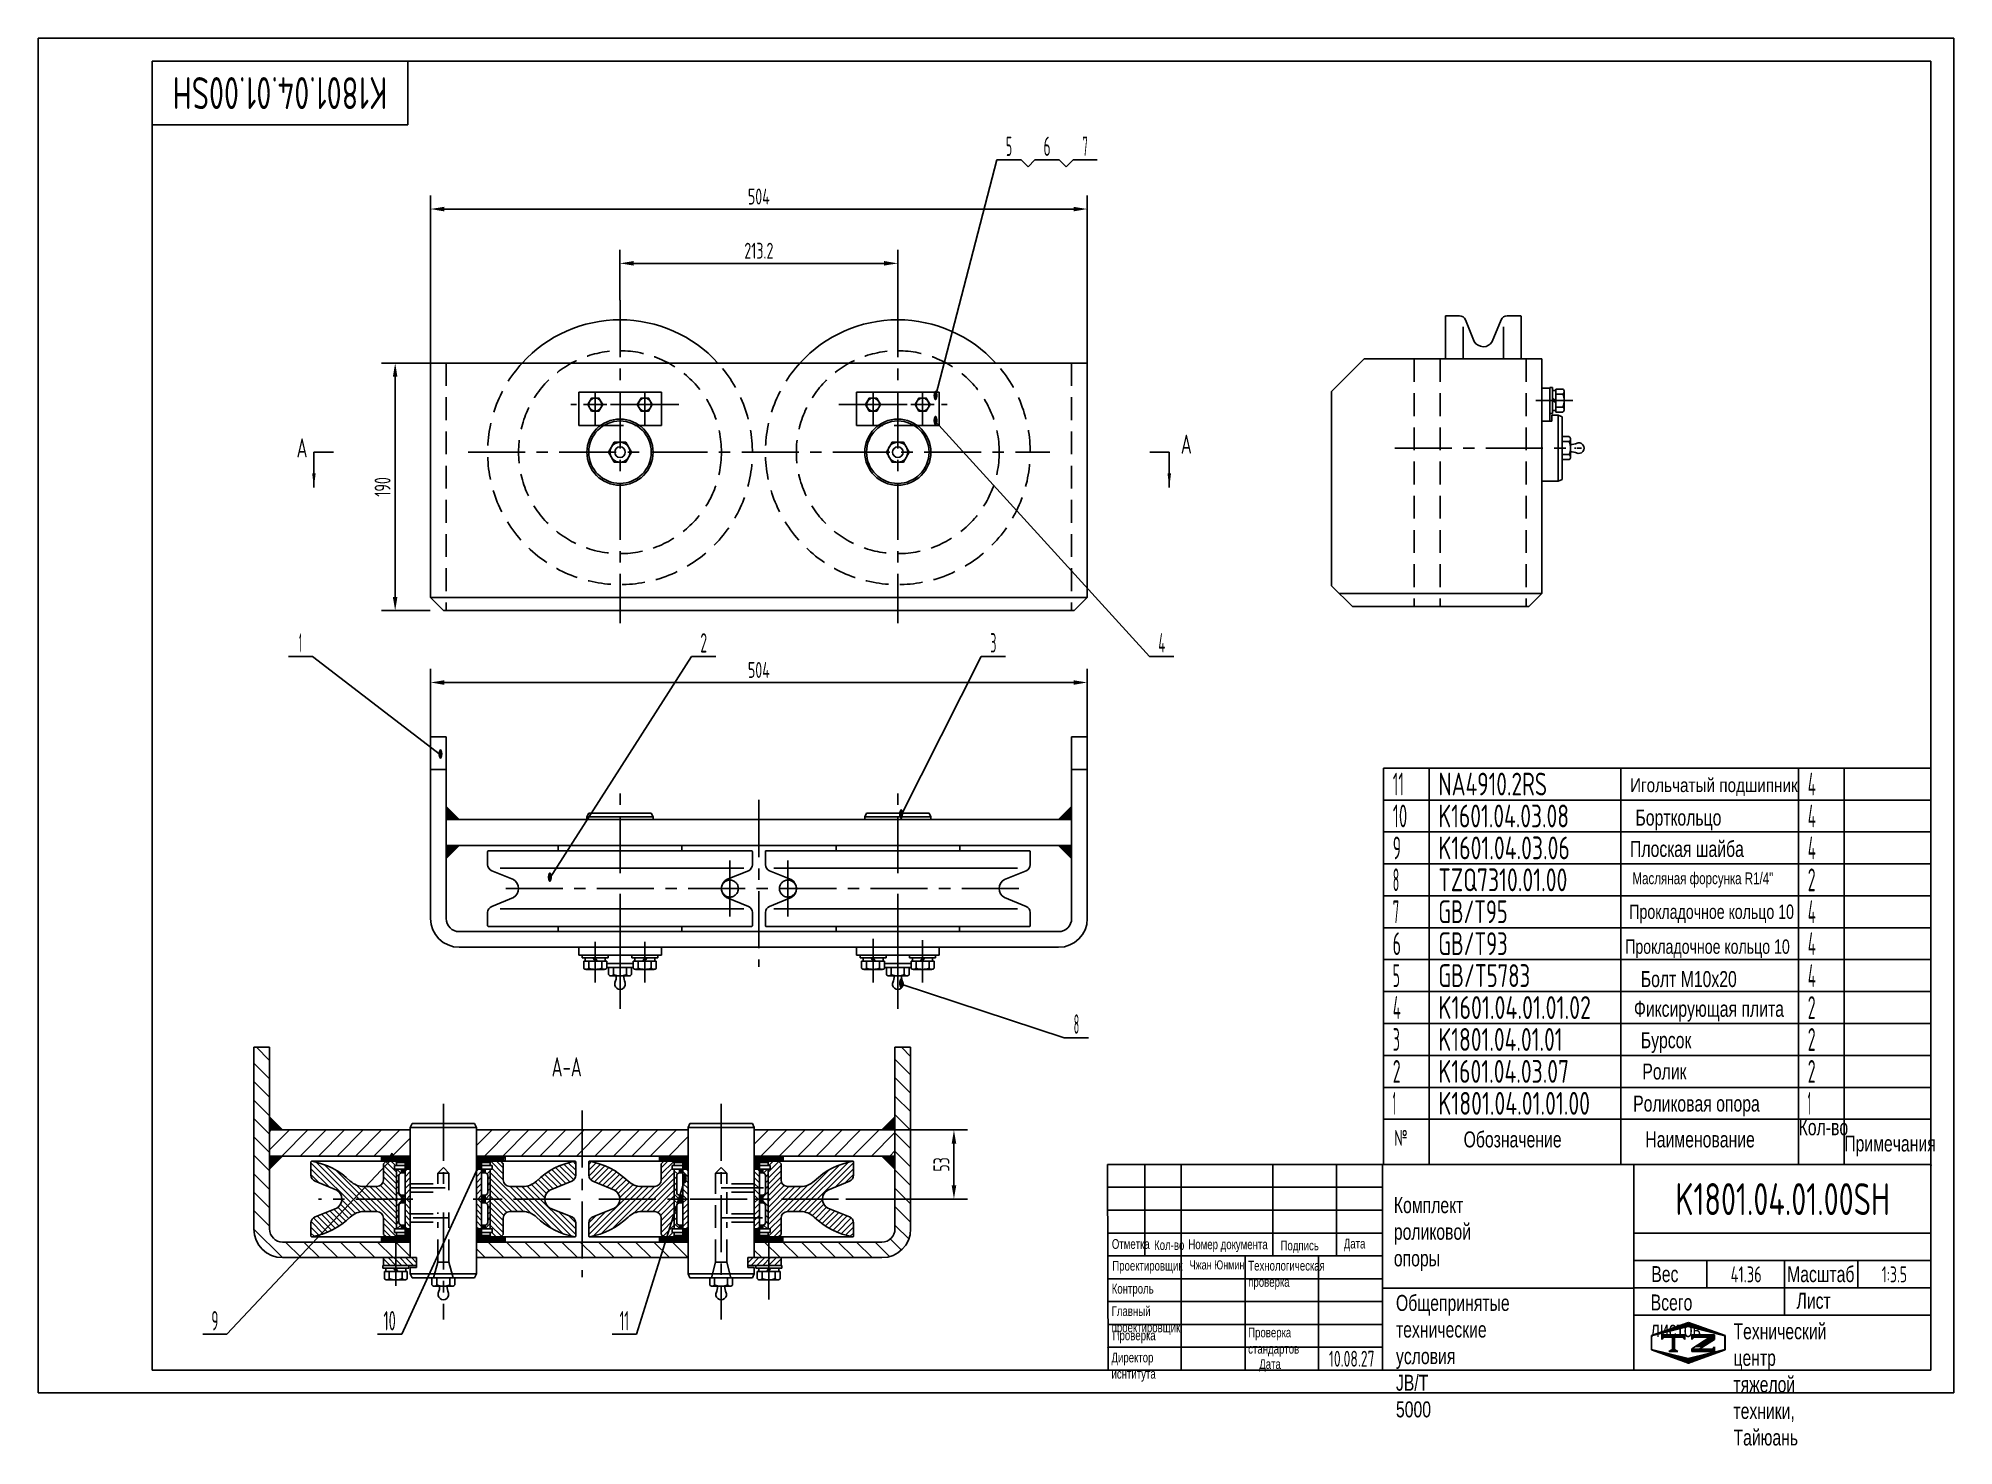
# Model space of a CAD drawing. Header units: millimetres. Extents: x 0 to 1470, y -40 to 1040.
import ezdxf
from ezdxf.enums import TextEntityAlignment as Align

# ---------------------------------------------------------------- set-up
doc = ezdxf.new("R2010")
doc.units = ezdxf.units.MM
doc.header["$LTSCALE"] = 35
for name, pattern in [('F', [0.75, 0.5, -0.25]), ('G', [2, 1.25, -0.25, 0.25, -0.25]), ('K', [2.5, 1.25, -0.25, 0.25, -0.25, 0.25, -0.25])]:
    doc.linetypes.add(name, pattern=pattern)
for name, color, linetype in [('01', 7, 'Continuous'), ('02', 1, 'Continuous'), ('04', 2, 'F'), ('05', 4, 'G'), ('07', 6, 'K'), ('08', 1, 'Continuous'), ('11', 3, 'Continuous'), ('THICK', 7, 'Continuous')]:
    doc.layers.add(name, color=color, linetype=linetype)
doc.styles.get("Standard").update_dxf_attribs({"font": 'isocp', "width": 0.707, "bigfont": 'intecad.shx'})
doc.dimstyles.new('INTE', dxfattribs={"dimscale": 3.5, "dimtxt": 3.5, "dimasz": 3, "dimexe": 3, "dimexo": 0, "dimgap": 1, "dimtad": 1, "dimdec": 1, "dimdsep": 46, "dimtxsty": 'Standard', "dimcen": 0, "dimclrd": 1, "dimclre": 1, "dimclrt": 3, "dimadec": 0, "dimazin": 0, "dimtfac": 1, "dimtdec": 1, "dimtmove": 0, "dimatfit": 0, "dimfxl": 1, "dimarcsym": 0})
pattern_1 = [(135, (663.7164, -53.3928), (-2.245064, -2.245064), [])]
pattern_2 = [(45, (171.2078, -53.3928), (2.245064, -2.245064), [])]
pattern_3 = [(225, (777.5336, -485.4602), (0.561266, -0.561266), [])]
pattern_4 = [(315, (57.39055, -485.4602), (-0.561266, -0.561266), [])]

msp = doc.modelspace()

# ---------------------------------------------------------------- texts
at = {"attachment_point": 1}
for s, insert, char_height in [('{\\fArial|b0|i0|c204|p34;\\W0.8;\\C3;Игольчатый подшипник}', (1221.64, 471.62), 10.5), ('{\\fArial|b0|i0|c204|p34;\\C3;Борткольцо}', (1225.75, 447.61), 12.25), ('{\\fArial|b0|i0|c204|p34;\\C3;Плоская шайба}', (1221.64, 423.6), 12.25), ('\\A1;{\\fArial|b0|i0|c204|p34;\\C3;Масляная форсунка \\fArial|b0|i0|c0|p34;R1/4"}', (1223.41, 399.42), 9), ('{\\fArial|b0|i0|c204|p34;\\C3;Прокладочное кольцо 10}', (1221.07, 374.76), 11), ('{\\fArial|b0|i0|c204|p34;\\C3;Прокладочное кольцо 10}', (1217.88, 347.98), 11), ('{\\fArial|b0|i0|c204|p34;\\C3;Болт М10х20}', (1229.87, 323.74), 12.25), ('{\\fArial|b0|i0|c204|p34;\\C3;Фиксирующая плита}', (1224.59, 300.9), 12.25), ('{\\fArial|b0|i0|c204|p34;\\C3;Бурсок}', (1229.87, 276.81), 12.25), ('{\\fArial|b0|i0|c204|p34;\\C3;Ролик}', (1231.05, 252.8), 12.25), ('{\\fArial|b0|i0|c204|p34;\\C3;Роликовая опора}', (1224.01, 228.2), 12.25), ('{\\fArial|b0|i0|c204|p34;Кол-во}', (1351, 210), 12.25), ('{\\Fisocp,intecad|c204;№}', (1040.53, 201.85), 12.25), ('{\\fArial|b0|i0|c204|p34;Обозначение}', (1093.88, 200.68), 12.25), ('{\\fArial|b0|i0|c204|p34;Наименование}', (1233.39, 200.68), 12.25), ('{\\fArial|b0|i0|c204|p34;Примечания}', (1386, 197.54), 12.25), ('{\\fArial|b0|i0|c204|p34;\\C3;Чжан Юнмин}', (883.59, 101.77), 7)]:
    msp.add_mtext(s, dxfattribs=dict(at, insert=insert, char_height=char_height))
at = {"char_height": 12.25, "attachment_point": 1}
for s, insert, width in [('{\\fArial|b0|i0|c204|p34;\\C3;Комплект роликовой опоры}', (1040.34, 150.27), 0.3235), ('{\\fArial|b0|i0|c204|p34;Общепринятые технические\\Pусловия \\fArial|b0|i0|c0|p34;JB/T 5000}', (1041.96, 75.22), 0.6469), ('{\\fArial|b0|i0|c204|p34;Всего листов}', (1237.44, 75.57), 0.3235), ('{\\fArial|b0|i0|c204|p34;Лист}', (1349.36, 76.86), 0.3235)]:
    msp.add_mtext(s, dxfattribs=dict(at, insert=insert, width=width))
at = {"layer": '01', "attachment_point": 1}
for s, insert, char_height in [('{\\fArial|b0|i0|c204|p34;Отметка}', (823.91, 118.07), 7.4801), ('{\\fArial|b0|i0|c204|p34;Номер документа}', (882.63, 117.78), 7.4801), ('{\\fArial|b0|i0|c204|p34;Дата}', (1001.9, 118.36), 7.4801), ('{\\fArial|b0|i0|c204|p34;Кол-во}', (856.35, 117.21), 7.4801), ('{\\fArial|b0|i0|c204|p34;Подпись}', (953.38, 116.92), 7.4801), ('{\\fArial|b0|i0|c204|p34;Проектировщик}', (824.24, 101.36), 7.4801), ('{\\fArial|b0|i0|c204|p34;Технологическая\\Pпроверка}', (928.59, 101.42), 7.4801), ('{\\fArial|b0|i0|c204|p34;Вес}', (1237.95, 97.34), 12.2175), ('{\\fArial|b0|i0|c204|p34;Контроль}', (823.81, 83.74), 7.4801), ('{\\fArial|b0|i0|c204|p34;Главный\\Pпроектировщик}', (823.75, 66.52), 7.4801), ('{\\fArial|b0|i0|c204|p34;Проверка}', (824.48, 47.92), 7.4801), ('{\\fArial|b0|i0|c204|p34;Проверка\\Pстандартов}', (928.52, 50.14), 7.4801), ('{\\fArial|b0|i0|c204|p34;Директор\\Pиснтитута}', (823.63, 30.93), 7.4801), ('{\\fArial|b0|i0|c204|p34;Дата}', (937.01, 25.93), 7.4801)]:
    msp.add_mtext(s, dxfattribs=dict(at, insert=insert, char_height=char_height))
at = {"layer": '01', "insert": (1301, 53.4), "char_height": 12.2175, "width": 0.5741, "attachment_point": 1}
msp.add_mtext('{\\fArial|b0|i0|c204|p34;Технический центр\\Pтяжелой техники, Тайюань}', dxfattribs=at)
at = {"layer": '02', "width": 0.605172}
for p, p2 in [((686.79, 761.64), (690.39, 761.64)), ((686.78, 742.41), (690.38, 742.41)), ((306.84, 486.56), (310.44, 486.56)), ((660.38, 440.49), (663.98, 440.49)), ((390.79, 392.05), (394.39, 392.05)), ((660.37, 310.7), (663.97, 310.7)), ((269.56, 176.74), (273.16, 176.74)), ((337.16, 173), (340.76, 173)), ((494.32, 160.81), (497.92, 160.81))]:
    msp.add_text('●', height=6, dxfattribs=at).set_placement(p, p2, align=Align.FIT)
at = {"layer": '05', "insert": (1342.17, 97.28), "char_height": 12.2224, "attachment_point": 1}
msp.add_mtext('{\\fArial|b0|i0|c204|p34;\\C0;Масштаб}', dxfattribs=at)
at = {"layer": '11', "width": 0.696016}
msp.add_text('K1801.04.01.00SH', height=24.5, rotation=180, dxfattribs=at).set_placement((267.82, 1009.75), (103.18, 1009.75), align=Align.FIT)
at = {"layer": '11'}
for s, height, width, p, p2 in [('5', 14.85, 0.527686, (742.68, 949.25), (747.31, 949.25)), ('6', 14.85, 0.600695, (771.53, 949.25), (776.87, 949.25)), ('7', 14.85, 0.514182, (801.31, 949.25), (805.51, 949.25)), ('1', 14.85, 0.404, (200.16, 568.17), (202.26, 568.17)), ('2', 14.85, 0.562593, (508.12, 568.17), (513.22, 568.17)), ('3', 14.85, 0.527686, (730.64, 568.17), (735.28, 568.17)), ('4', 14.85, 0.543846, (859.61, 568.17), (864.86, 568.17)), ('11', 17.5, 0.582235, (1039.5, 458.5), (1048.16, 458.5)), ('NA4910.2RS', 17.5, 0.691615, (1074.5, 458.5), (1157.93, 458.5)), ('4', 17.5, 0.543846, (1358, 458.5), (1364.19, 458.5)), ('10', 17.5, 0.606076, (1039.5, 434), (1050.64, 434)), ('K1601.04.03.08', 17.5, 0.694153, (1074.5, 434), (1174.78, 434)), ('4', 17.5, 0.543846, (1358, 434), (1364.19, 434)), ('9', 17.5, 0.579528, (1039.5, 409.5), (1045.8, 409.5)), ('K1601.04.03.06', 17.5, 0.69423, (1074.5, 409.5), (1175.39, 409.5)), ('4', 17.5, 0.543846, (1358, 409.5), (1364.19, 409.5)), ('8', 17.5, 0.514182, (1039.5, 385), (1044.45, 385)), ('TZQ7310.01.00', 17.5, 0.693989, (1074.5, 385), (1173.49, 385)), ('2', 17.5, 0.562593, (1358, 385), (1364.01, 385)), ('7', 17.5, 0.514182, (1039.5, 360.5), (1044.45, 360.5)), ('GB/T95', 17.5, 0.691199, (1074.5, 360.5), (1127.66, 360.5)), ('4', 17.5, 0.543846, (1358, 360.5), (1364.19, 360.5)), ('6', 17.5, 0.600695, (1039.5, 336), (1045.8, 336)), ('GB/T93', 17.5, 0.691199, (1074.5, 336), (1127.66, 336)), ('4', 17.5, 0.543846, (1358, 336), (1364.19, 336)), ('5', 17.5, 0.527686, (1039.5, 311.5), (1044.96, 311.5)), ('GB/T5783', 17.5, 0.695009, (1074.5, 311.5), (1144.94, 311.5)), ('4', 17.5, 0.543846, (1358, 311.5), (1364.19, 311.5)), ('4', 17.5, 0.543846, (1039.5, 287), (1045.69, 287)), ('K1601.04.01.01.02', 17.5, 0.69597, (1074.5, 287), (1191.61, 287)), ('2', 17.5, 0.562593, (1358, 287), (1364.01, 287)), ('8', 14.85, 0.514182, (794.63, 275.61), (798.83, 275.61)), ('3', 17.5, 0.527686, (1039.5, 262.5), (1044.96, 262.5)), ('K1801.04.01.01', 17.5, 0.693499, (1074.5, 262.5), (1169.83, 262.5)), ('2', 17.5, 0.562593, (1358, 262.5), (1364.01, 262.5)), ('2', 17.5, 0.562593, (1039.5, 238), (1045.51, 238)), ('K1601.04.03.07', 17.5, 0.694153, (1074.5, 238), (1174.78, 238)), ('2', 17.5, 0.562593, (1358, 238), (1364.01, 238)), ('1', 17.5, 0.404, (1039.5, 213.5), (1041.97, 213.5)), ('K1801.04.01.01.00', 17.5, 0.695902, (1074.5, 213.5), (1190.87, 213.5)), ('1', 17.5, 0.404, (1358, 213.5), (1360.47, 213.5)), ('K1801.04.01.00SH', 24.5, 0.696016, (1256.43, 136.5), (1421.07, 136.5)), ('41.36', 12.25, 0.670426, (1298.84, 84.88), (1322.66, 84.88)), ('1:3.5', 12.25, 0.662654, (1414.79, 84.88), (1434.21, 84.88)), ('9', 14.85, 0.579528, (132.83, 48), (138.18, 48)), ('10', 14.849, 0.606076, (264.89, 48), (274.35, 48)), ('11', 14.849, 0.582235, (446.07, 48), (453.42, 48)), ('10.08.27', 12.25, 0.642055, (990.5, 20.12), (1025.5, 20.12))]:
    msp.add_text(s, height=height, dxfattribs=dict(at, width=width)).set_placement(p, p2, align=Align.FIT)
at = {"layer": '11', "width": 0.707}
for s, p in [('A', (876.87, 716.39)), ('A', (198.2, 713.43)), ('A-A', (393.95, 238.45))]:
    msp.add_text(s, height=14.7, dxfattribs=at).set_placement(p, align=Align.BOTTOM_LEFT)

# ---------------------------------------------------------------- blocks, each defined once
blk = doc.blocks.new('*D2')
at = {"layer": '08', "color": 1, "lineweight": -2}
for p, q in [((300.8, 790.3), (263.4, 790.3)), ((273.9, 779.8), (273.9, 610.8)), ((300.8, 600.3), (263.4, 600.3))]:
    blk.add_line(p, q, dxfattribs=at)
at = {"layer": '08', "color": 1}
for points in [[(272.1, 779.8), (275.6, 779.8), (273.9, 790.3)], [(272.1, 610.8), (275.6, 610.8), (273.9, 600.3)]]:
    blk.add_solid(points, dxfattribs=at)
at = {"layer": 'Defpoints', "color": 0}
for p in [(300.8, 790.3), (273.9, 600.3), (300.8, 600.3)]:
    blk.add_point(p, dxfattribs=at)
at = {"layer": '08', "color": 3, "insert": (264.2, 695.3), "char_height": 12.25, "attachment_point": 5, "rotation": 90}
blk.add_mtext('190', dxfattribs=at)
blk = doc.blocks.new('*D3')
at = {"layer": '08', "color": 1, "lineweight": -2}
for p, q in [((301, 790.3), (301, 919)), ((805, 790.3), (805, 919)), ((311.5, 908.5), (794.5, 908.5))]:
    blk.add_line(p, q, dxfattribs=at)
at = {"layer": '08', "color": 1}
for points in [[(311.5, 910.2), (311.5, 906.7), (301, 908.5)], [(794.5, 910.2), (794.5, 906.7), (805, 908.5)]]:
    blk.add_solid(points, dxfattribs=at)
at = {"layer": 'Defpoints', "color": 0}
for p in [(805, 908.5), (301, 790.3), (805, 790.3)]:
    blk.add_point(p, dxfattribs=at)
at = {"layer": '08', "color": 3, "insert": (553, 918.1), "char_height": 12.25, "attachment_point": 5}
blk.add_mtext('504', dxfattribs=at)
blk = doc.blocks.new('*U1')
at = {"layer": '01'}
for p, q in [((-7.7, 2.6), (-7.7, 0)), ((0, 2.6), (-7.7, 2.6)), ((-7.7, 0), (0, 0)), ((0, 0), (-1.5, 2.6)), ((0, 2.6), (1.5, 0)), ((0, 2.6), (7.7, 2.6)), ((7.7, 0), (0, 0)), ((7.7, 2.6), (7.7, 0))]:
    blk.add_line(p, q, dxfattribs=at)
at = {"layer": '05'}
blk.add_line((0, 4.7), (0, -2.1), dxfattribs=at)
blk = doc.blocks.new('*D4')
at = {"layer": '08', "color": 1, "lineweight": -2}
for p, q in [((301, 503.5), (301, 555.7)), ((311.5, 545.2), (794.5, 545.2)), ((805, 503.5), (805, 555.7))]:
    blk.add_line(p, q, dxfattribs=at)
at = {"layer": '08', "color": 1}
for points in [[(311.5, 546.9), (311.5, 543.4), (301, 545.2)], [(794.5, 546.9), (794.5, 543.4), (805, 545.2)]]:
    blk.add_solid(points, dxfattribs=at)
at = {"layer": 'Defpoints', "color": 0}
for p in [(805, 545.2), (301, 503.5), (805, 503.5)]:
    blk.add_point(p, dxfattribs=at)
at = {"layer": '08', "color": 3, "insert": (553, 554.8), "char_height": 12.25, "attachment_point": 5}
blk.add_mtext('504', dxfattribs=at)
blk = doc.blocks.new('*D6')
at = {"layer": '08', "color": 1, "lineweight": -2}
for p, q in [((446.4, 838.5), (446.4, 877.3)), ((659.6, 838.5), (659.6, 877.3)), ((649.1, 866.8), (456.9, 866.8))]:
    blk.add_line(p, q, dxfattribs=at)
at = {"layer": '08', "color": 1}
for points in [[(456.9, 868.6), (456.9, 865.1), (446.4, 866.8)], [(649.1, 868.6), (649.1, 865.1), (659.6, 866.8)]]:
    blk.add_solid(points, dxfattribs=at)
at = {"layer": 'Defpoints', "color": 0}
for p in [(446.4, 866.8), (446.4, 838.5), (659.6, 838.5)]:
    blk.add_point(p, dxfattribs=at)
at = {"layer": '08', "color": 3, "insert": (553, 876.5), "char_height": 12.25, "attachment_point": 5}
blk.add_mtext('213.2', dxfattribs=at)
blk = doc.blocks.new('*D7')
at = {"layer": '08', "color": 1, "lineweight": -2}
for p, q in [((639, 201.8), (713.2, 201.8)), ((702.7, 159.3), (702.7, 191.3)), ((619.8, 148.8), (713.2, 148.8))]:
    blk.add_line(p, q, dxfattribs=at)
at = {"layer": '08', "color": 1}
for points in [[(701, 191.3), (704.5, 191.3), (702.7, 201.8)], [(701, 159.3), (704.5, 159.3), (702.7, 148.8)]]:
    blk.add_solid(points, dxfattribs=at)
at = {"layer": 'Defpoints', "color": 0}
for p in [(639, 201.8), (702.7, 201.8), (619.8, 148.8)]:
    blk.add_point(p, dxfattribs=at)
at = {"layer": '08', "color": 3, "insert": (693.1, 175.3), "char_height": 12.25, "attachment_point": 5, "rotation": 90}
blk.add_mtext('53', dxfattribs=at)
blk = doc.blocks.new('*U20', base_point=(251.96, 168.31))
at = {"layer": '01'}
for p, q in [((251.96, 168.31), (251.96, 182.31)), ((195.96, 168.31), (251.96, 168.31))]:
    blk.add_line(p, q, dxfattribs=at)
blk = doc.blocks.new('*U21')
at = {"layer": '04'}
blk.add_blockref('*U20', (0, 0), dxfattribs=at)
blk = doc.blocks.new('*U22')
at = {"layer": '01'}
for points in [[(415, 292), (25, 292)], [(25, 292), (25, 5)], [(415, 5), (415, 292)], [(25, 5), (415, 5)]]:
    blk.add_lwpolyline(points, dxfattribs=at)
at = {"layer": '02'}
for points in [[(420, 297), (0, 297)], [(0, 297), (0, 0)], [(420, 0), (420, 297)], [(0, 0), (420, 0)]]:
    blk.add_lwpolyline(points, dxfattribs=at)
blk = doc.blocks.new('*U25')
at = {"layer": '01'}
for p, q in [((0, -24.5), (0, 0)), ((420, -24.5), (420, 0))]:
    blk.add_line(p, q, dxfattribs=at)
at = {"layer": '02'}
for p, q in [((0, 0), (35, 0)), ((35, -24.5), (35, 0)), ((35, 0), (182, 0)), ((182, -24.5), (182, 0)), ((182, 0), (318.5, 0)), ((318.5, -24.5), (318.5, 0)), ((318.5, 0), (353.5, 0)), ((353.5, -24.5), (353.5, 0)), ((353.5, 0), (420, 0))]:
    blk.add_line(p, q, dxfattribs=at)
blk = doc.blocks.new('*U26')
at = {"layer": '01'}
for p, q in [((0, -24.5), (0, 0)), ((420, -24.5), (420, 0))]:
    blk.add_line(p, q, dxfattribs=at)
at = {"layer": '02'}
for p, q in [((0, 0), (35, 0)), ((35, -24.5), (35, 0)), ((35, 0), (182, 0)), ((182, -24.5), (182, 0)), ((182, 0), (318.5, 0)), ((318.5, -24.5), (318.5, 0)), ((318.5, 0), (353.5, 0)), ((353.5, -24.5), (353.5, 0)), ((353.5, 0), (420, 0))]:
    blk.add_line(p, q, dxfattribs=at)
blk = doc.blocks.new('*U27')
at = {"layer": '01'}
for p, q in [((0, -24.5), (0, 0)), ((420, -24.5), (420, 0))]:
    blk.add_line(p, q, dxfattribs=at)
at = {"layer": '02'}
for p, q in [((0, 0), (35, 0)), ((35, -24.5), (35, 0)), ((35, 0), (182, 0)), ((182, -24.5), (182, 0)), ((182, 0), (318.5, 0)), ((318.5, -24.5), (318.5, 0)), ((318.5, 0), (353.5, 0)), ((353.5, -24.5), (353.5, 0)), ((353.5, 0), (420, 0))]:
    blk.add_line(p, q, dxfattribs=at)
blk = doc.blocks.new('*U28')
at = {"layer": '01'}
for p, q in [((0, -24.5), (0, 0)), ((420, -24.5), (420, 0))]:
    blk.add_line(p, q, dxfattribs=at)
at = {"layer": '02'}
for p, q in [((0, 0), (35, 0)), ((35, -24.5), (35, 0)), ((35, 0), (182, 0)), ((182, -24.5), (182, 0)), ((182, 0), (318.5, 0)), ((318.5, -24.5), (318.5, 0)), ((318.5, 0), (353.5, 0)), ((353.5, -24.5), (353.5, 0)), ((353.5, 0), (420, 0))]:
    blk.add_line(p, q, dxfattribs=at)
blk = doc.blocks.new('*U29')
at = {"layer": '01'}
for p, q in [((0, -24.5), (0, 0)), ((420, -24.5), (420, 0))]:
    blk.add_line(p, q, dxfattribs=at)
at = {"layer": '02'}
for p, q in [((0, 0), (35, 0)), ((35, -24.5), (35, 0)), ((35, 0), (182, 0)), ((182, -24.5), (182, 0)), ((182, 0), (318.5, 0)), ((318.5, -24.5), (318.5, 0)), ((318.5, 0), (353.5, 0)), ((353.5, -24.5), (353.5, 0)), ((353.5, 0), (420, 0))]:
    blk.add_line(p, q, dxfattribs=at)
blk = doc.blocks.new('*U30')
at = {"layer": '01'}
for p, q in [((0, -24.5), (0, 0)), ((420, -24.5), (420, 0))]:
    blk.add_line(p, q, dxfattribs=at)
at = {"layer": '02'}
for p, q in [((0, 0), (35, 0)), ((35, -24.5), (35, 0)), ((35, 0), (182, 0)), ((182, -24.5), (182, 0)), ((182, 0), (318.5, 0)), ((318.5, -24.5), (318.5, 0)), ((318.5, 0), (353.5, 0)), ((353.5, -24.5), (353.5, 0)), ((353.5, 0), (420, 0))]:
    blk.add_line(p, q, dxfattribs=at)
blk = doc.blocks.new('*U31')
at = {"layer": '01'}
for p, q in [((0, -24.5), (0, 0)), ((420, -24.5), (420, 0))]:
    blk.add_line(p, q, dxfattribs=at)
at = {"layer": '02'}
for p, q in [((0, 0), (35, 0)), ((35, -24.5), (35, 0)), ((35, 0), (182, 0)), ((182, -24.5), (182, 0)), ((182, 0), (318.5, 0)), ((318.5, -24.5), (318.5, 0)), ((318.5, 0), (353.5, 0)), ((353.5, -24.5), (353.5, 0)), ((353.5, 0), (420, 0))]:
    blk.add_line(p, q, dxfattribs=at)
blk = doc.blocks.new('*U32')
at = {"layer": '01'}
for p, q in [((0, -24.5), (0, 0)), ((420, -24.5), (420, 0))]:
    blk.add_line(p, q, dxfattribs=at)
at = {"layer": '02'}
for p, q in [((0, 0), (35, 0)), ((35, -24.5), (35, 0)), ((35, 0), (182, 0)), ((182, -24.5), (182, 0)), ((182, 0), (318.5, 0)), ((318.5, -24.5), (318.5, 0)), ((318.5, 0), (353.5, 0)), ((353.5, -24.5), (353.5, 0)), ((353.5, 0), (420, 0))]:
    blk.add_line(p, q, dxfattribs=at)
blk = doc.blocks.new('*U33')
at = {"layer": '01'}
for p, q in [((0, -24.5), (0, 0)), ((420, -24.5), (420, 0))]:
    blk.add_line(p, q, dxfattribs=at)
at = {"layer": '02'}
for p, q in [((0, 0), (35, 0)), ((35, -24.5), (35, 0)), ((35, 0), (182, 0)), ((182, -24.5), (182, 0)), ((182, 0), (318.5, 0)), ((318.5, -24.5), (318.5, 0)), ((318.5, 0), (353.5, 0)), ((353.5, -24.5), (353.5, 0)), ((353.5, 0), (420, 0))]:
    blk.add_line(p, q, dxfattribs=at)
blk = doc.blocks.new('*U34')
at = {"layer": '01'}
for p, q in [((0, -24.5), (0, 0)), ((420, -24.5), (420, 0))]:
    blk.add_line(p, q, dxfattribs=at)
at = {"layer": '02'}
for p, q in [((0, 0), (35, 0)), ((35, -24.5), (35, 0)), ((35, 0), (182, 0)), ((182, -24.5), (182, 0)), ((182, 0), (318.5, 0)), ((318.5, -24.5), (318.5, 0)), ((318.5, 0), (353.5, 0)), ((353.5, -24.5), (353.5, 0)), ((353.5, 0), (420, 0))]:
    blk.add_line(p, q, dxfattribs=at)
blk = doc.blocks.new('*U35')
at = {"layer": '01'}
for p, q in [((0, -24.5), (0, 0)), ((0, 0), (35, 0)), ((35, 0), (182, 0)), ((182, 0), (318.5, 0)), ((318.5, 0), (353.5, 0)), ((353.5, 0), (420, 0)), ((420, -24.5), (420, 0))]:
    blk.add_line(p, q, dxfattribs=at)
at = {"layer": '02'}
for p, q in [((35, -24.5), (35, 0)), ((182, -24.5), (182, 0)), ((318.5, -24.5), (318.5, 0)), ((353.5, -24.5), (353.5, 0))]:
    blk.add_line(p, q, dxfattribs=at)
blk = doc.blocks.new('*X39')
at = {"color": 0}
for p, q in [((127.06, 7.8), (132.06, 7.8)), ((127.06, 7.5), (132.06, 7.5)), ((127.06, 7.2), (127.32, 7.2)), ((127.84, 5.4), (129.64, 5.4)), ((128.3, 5.7), (130.1, 5.7)), ((128.77, 6), (130.57, 6)), ((129.23, 6.3), (131.04, 6.3)), ((129.7, 6.6), (131.51, 6.6)), ((130.16, 6.9), (131.98, 6.9)), ((130.62, 7.2), (132.06, 7.2))]:
    blk.add_line(p, q, dxfattribs=at)
blk = doc.blocks.new('*X40')
at = {"color": 0}
for p, q in [((127.06, 4.8), (132.06, 4.8)), ((127.06, 4.5), (132.06, 4.5)), ((131.84, 5.1), (132.06, 5.1))]:
    blk.add_line(p, q, dxfattribs=at)
blk = doc.blocks.new('*X38')
at = {"color": 0}
for p, q in [((122.34, 4.5), (123.72, 4.5)), ((122.82, 4.8), (123.24, 4.8))]:
    blk.add_line(p, q, dxfattribs=at)
blk = doc.blocks.new('*X37')
at = {"color": 0}
for p, q in [((120.53, 7.8), (125.53, 7.8)), ((120.53, 7.5), (125.53, 7.5)), ((120.53, 7.2), (120.79, 7.2)), ((125.27, 7.2), (125.53, 7.2))]:
    blk.add_line(p, q, dxfattribs=at)
blk = doc.blocks.new('*X36')
at = {"color": 0}
for p, q in [((119.8, 8.4), (120.72, 8.4)), ((120.66, 8.7), (121.92, 8.7)), ((121.52, 9), (123.12, 9)), ((122.38, 9.3), (124.32, 9.3)), ((123.24, 9.6), (125.52, 9.6)), ((124.1, 9.9), (128.52, 9.9)), ((124.97, 10.2), (127.67, 10.2)), ((125.83, 10.5), (126.82, 10.5)), ((127.02, 9.6), (129.37, 9.6)), ((128.22, 9.3), (130.22, 9.3)), ((129.42, 9), (131.07, 9)), ((130.62, 8.7), (131.92, 8.7)), ((131.82, 8.4), (132.77, 8.4)), ((118.22, 7.8), (118.32, 7.8)), ((118.22, 7.5), (118.27, 7.5)), ((118.22, 7.2), (118.27, 7.2)), ((118.22, 6.9), (118.27, 6.9)), ((118.22, 6.6), (118.27, 6.6)), ((118.22, 6.3), (118.27, 6.3)), ((118.22, 6), (118.27, 6)), ((118.22, 5.7), (118.27, 5.7)), ((118.22, 5.4), (118.27, 5.4)), ((118.22, 5.1), (118.27, 5.1)), ((118.22, 4.8), (118.27, 4.8)), ((118.79, 4.5), (119.42, 4.5)), ((118.94, 8.1), (119.52, 8.1)), ((119.61, 4.2), (120.62, 4.2)), ((131.92, 4.2), (132.95, 4.2)), ((133.02, 8.1), (133.62, 8.1)), ((133.12, 4.5), (133.76, 4.5)), ((134.22, 7.8), (134.32, 7.8)), ((134.27, 7.5), (134.32, 7.5)), ((134.27, 7.2), (134.32, 7.2)), ((134.27, 6.9), (134.32, 6.9)), ((134.27, 6.6), (134.32, 6.6)), ((134.27, 6.3), (134.32, 6.3)), ((134.27, 6), (134.32, 6)), ((134.27, 5.7), (134.32, 5.7)), ((134.27, 5.4), (134.32, 5.4)), ((134.27, 5.1), (134.32, 5.1)), ((134.27, 4.8), (134.32, 4.8)), ((120.43, 3.9), (121.82, 3.9)), ((121.26, 3.6), (123.02, 3.6)), ((122.08, 3.3), (124.22, 3.3)), ((122.91, 3), (125.42, 3)), ((123.73, 2.7), (128.89, 2.7)), ((124.55, 2.4), (128.07, 2.4)), ((125.38, 2.1), (127.26, 2.1)), ((126.2, 1.8), (126.45, 1.8)), ((127.12, 3), (129.7, 3)), ((128.32, 3.3), (130.51, 3.3)), ((129.52, 3.6), (131.32, 3.6)), ((130.72, 3.9), (132.14, 3.9))]:
    blk.add_line(p, q, dxfattribs=at)

# ---------------------------------------------------------------- dimensions: what is measured, and where the dimension line sits
at = {"layer": '08'}
for base, p1, p2, picture, middle in [((805.04, 908.47), (301.04, 790.31), (805.04, 790.31), '*D3', (553.04, 918.1)), ((446.44, 866.84), (659.64, 838.51), (446.44, 838.51), '*D6', (553.04, 876.47)), ((805.04, 545.18), (301.04, 503.52), (805.04, 503.52), '*D4', (553.04, 554.81))]:
    dim = msp.add_linear_dim(base=base, p1=p1, p2=p2, dimstyle='INTE', dxfattribs=at)
    dim.commit()
    dim.dimension.update_dxf_attribs({"geometry": picture, "text_midpoint": middle})
dim = msp.add_aligned_dim(p1=(300.84, 790.31), p2=(300.84, 600.31), distance=-26.98, dimstyle='INTE', dxfattribs=at)
dim.commit()
dim.dimension.update_dxf_attribs({"geometry": '*D2', "text_midpoint": (264.24, 695.31)})
dim = msp.add_linear_dim(base=(702.73, 201.82), p1=(619.83, 148.82), p2=(638.98, 201.82), angle=90, dimstyle='INTE', dxfattribs=at)
dim.commit()
dim.dimension.update_dxf_attribs({"geometry": '*D7', "text_midpoint": (693.11, 175.32)})

# ---------------------------------------------------------------- hatches: boundary and pattern name
for points in [[(313.04, 450.02), (313.04, 440.02), (323.04, 440.02)], [(793.04, 450.02), (793.04, 440.02), (783.04, 440.02)], [(313.04, 410.02), (313.04, 420.02), (323.04, 420.02)], [(793.04, 410.02), (793.04, 420.02), (783.04, 420.02)], [(177.46, 211.82), (177.46, 201.82), (187.46, 201.82)], [(657.46, 211.82), (657.46, 201.82), (647.46, 201.82)], [(177.46, 171.82), (177.46, 181.82), (187.46, 181.82)], [(657.46, 171.82), (657.46, 181.82), (647.46, 181.82)]]:
    msp.add_hatch(color=256).paths.add_polyline_path(points)
at = {"layer": '02'}
h = msp.add_hatch(dxfattribs=at)
h.set_pattern_fill('_USER', color=256, scale=10, angle=135, style=0, pattern_type=0)
h.set_pattern_definition([(135, (-134.696, -210.413), (-7.07107, -7.07107), [])])
h.paths.add_polyline_path([(177.26, 265.32), (165.26, 265.32), (165.26, 125.82, 0.4142136), (187.26, 103.82), (274.36, 103.82), (274.36, 111.64), (274.36, 115.82), (196.46, 115.82), (187.26, 115.82, -0.4142136), (177.26, 125.82)])
h.paths.add_polyline_path([(285.49, 115.82), (274.36, 115.82), (274.36, 103.82), (285.49, 103.82)])
h.paths.add_polyline_path([(417.46, 115.82), (336.24, 115.82), (336.24, 103.82), (417.46, 103.82)])
h.paths.add_polyline_path([(498.69, 115.82), (417.46, 115.82), (417.46, 103.82), (498.69, 103.82)])
h.paths.add_polyline_path([(560.56, 111.64), (560.56, 115.82), (549.44, 115.82), (549.44, 103.82), (560.56, 103.82)])
h.paths.add_polyline_path([(669.66, 125.82), (669.66, 265.32), (657.66, 265.32), (657.66, 125.82, -0.4142136), (647.66, 115.82), (560.56, 115.82), (560.56, 103.82), (647.66, 103.82, 0.4142136)])
h = msp.add_hatch(dxfattribs=at)
h.set_pattern_fill('_USER', color=256, scale=10, angle=45, style=0, pattern_type=0)
h.set_pattern_definition([(45, (-134.696, -210.413), (-7.07107, 7.07107), [])])
h.paths.add_polyline_path([(285.49, 181.82), (285.49, 201.82), (177.46, 201.82), (177.46, 181.82)])
h.paths.add_polyline_path([(336.24, 201.82), (336.24, 181.82), (417.46, 181.82), (417.46, 201.82)])
h.paths.add_polyline_path([(417.46, 201.82), (417.46, 181.82), (498.69, 181.82), (498.69, 201.82)])
h.paths.add_polyline_path([(549.44, 201.82), (549.44, 181.82), (657.46, 181.82), (657.46, 201.82)])
at = {"layer": '02', "linetype": 'Continuous'}
h = msp.add_hatch(dxfattribs=at)
h.set_pattern_fill('ANSI31', color=1, angle=90, style=0)
h.set_pattern_definition(pattern_1)
h.paths.add_polyline_path([(229.09, 141.9), (212.38, 135.09, 0.3049067), (209.26, 130.46), (209.26, 120.32, 0.4690822), (209.85, 119.83, 0.1463686), (239.43, 135.01, -0.1936126), (249.82, 139.19), (259.86, 139.19, -0.4142136), (264.86, 134.19), (264.86, 121.82), (266.86, 119.82), (273.86, 119.82), (274.86, 120.82), (274.86, 122.95), (274.69, 123.12), (273.36, 123.12), (273.36, 125.82), (274.86, 125.82), (274.86, 148.82), (233.1, 148.82), (233.02, 148.78, -0.2651533)])
h.paths.add_polyline_path([(233.02, 148.82), (274.86, 148.82), (274.86, 171.82), (273.36, 171.82), (273.36, 174.52), (274.86, 174.52), (274.86, 176.82), (273.86, 177.82), (266.86, 177.82), (264.86, 175.82), (264.86, 163.45, -0.4142136), (259.86, 158.45), (249.82, 158.45, -0.1936126), (239.43, 162.63, 0.1463686), (209.85, 177.81, 0.4690822), (209.26, 177.32), (209.26, 167.18, 0.3035114), (212.35, 162.56), (214.89, 161.52), (214.9, 161.52), (214.9, 161.52), (229.04, 155.71, -0.2662235)])
h = msp.add_hatch(dxfattribs=at)
h.set_pattern_fill('ANSI31', color=1, scale=0.25, angle=90, style=0)
h.set_pattern_definition([(135, (777.5336, -485.4602), (-0.561266, -0.561266), [])])
h.paths.add_polyline_path([(266.36, 181.82), (263.36, 181.82), (263.36, 177.82), (280.86, 177.82), (280.86, 181.82)])
h = msp.add_hatch(dxfattribs=at)
h.set_pattern_fill('ANSI31', color=1, scale=0.25, angle=180, style=0)
h.set_pattern_definition(pattern_3)
h.paths.add_polyline_path([(285.49, 181.82), (281.49, 181.82), (281.49, 171.82), (285.49, 171.82)])
h = msp.add_hatch(dxfattribs=at)
h.set_pattern_fill('ANSI31', color=1, scale=0.25, angle=180, style=0)
h.set_pattern_definition([(225, (832.2836, -485.4602), (0.561266, -0.561266), [])])
h.paths.add_polyline_path([(340.24, 181.82), (336.24, 181.82), (336.24, 171.82), (340.24, 171.82)])
h = msp.add_hatch(dxfattribs=at)
h.set_pattern_fill('ANSI31', color=1, scale=0.25, angle=90, style=0)
h.set_pattern_definition([(135, (854.2198, -485.70076), (-0.561266, -0.561266), [])])
h.paths.add_polyline_path([(343.05, 181.58), (340.05, 181.58), (340.05, 177.58), (357.55, 177.58), (357.55, 181.58)])
h = msp.add_hatch(dxfattribs=at)
h.set_pattern_fill('ANSI31', color=1, angle=90, style=0)
h.set_pattern_definition(pattern_1)
h.paths.add_polyline_path([(388.7, 148.82, -0.2662235), (392.68, 155.71), (409.37, 162.56, 0.3035114), (412.46, 167.18), (412.46, 177.32, 0.4690822), (411.87, 177.81, 0.1463686), (382.3, 162.63, -0.1936126), (371.91, 158.45), (361.86, 158.45, -0.4142136), (356.86, 163.45), (356.86, 175.82), (354.86, 177.82), (347.86, 177.82), (346.86, 176.82), (346.86, 174.52), (348.36, 174.52), (348.36, 171.82), (346.86, 171.82), (346.86, 148.82)])
h.paths.add_polyline_path([(346.86, 148.82), (346.86, 125.82), (348.36, 125.82), (348.36, 123.12), (346.86, 123.12), (346.86, 120.82), (347.86, 119.82), (354.96, 119.82), (356.86, 121.72), (356.86, 134.19, -0.4142136), (361.86, 139.19), (371.91, 139.19, -0.1936126), (382.3, 135.01, 0.1463686), (411.87, 119.83, 0.4690822), (412.46, 120.32), (412.46, 130.46, 0.3049067), (409.35, 135.09), (392.64, 141.9, -0.2665043), (388.7, 148.82)])
h = msp.add_hatch(dxfattribs=at)
h.set_pattern_fill('ANSI31', color=1, angle=90, style=0)
h.set_pattern_definition(pattern_2)
h.paths.add_polyline_path([(446.22, 148.82, 0.2662235), (442.24, 155.71), (425.55, 162.56, -0.3035114), (422.46, 167.18), (422.46, 177.32, -0.4690822), (423.05, 177.81, -0.1463686), (452.63, 162.63, 0.1936126), (463.02, 158.45), (473.06, 158.45, 0.4142136), (478.06, 163.45), (478.06, 175.82), (480.06, 177.82), (487.06, 177.82), (488.06, 176.82), (488.06, 174.52), (486.56, 174.52), (486.56, 171.82), (488.06, 171.82), (488.06, 148.82)])
h.paths.add_polyline_path([(488.06, 148.82), (488.06, 125.82), (486.56, 125.82), (486.56, 123.12), (488.06, 123.12), (488.06, 120.82), (487.06, 119.82), (479.96, 119.82), (478.06, 121.72), (478.06, 134.19, 0.4142136), (473.06, 139.19), (463.02, 139.19, 0.1936126), (452.63, 135.01, -0.1463686), (423.05, 119.83, -0.4690822), (422.46, 120.32), (422.46, 130.46, -0.3049067), (425.58, 135.09), (442.29, 141.9, 0.2665043), (446.22, 148.82)])
h = msp.add_hatch(dxfattribs=at)
h.set_pattern_fill('ANSI31', color=1, scale=0.25, angle=90, style=0)
h.set_pattern_definition([(45, (-19.29565, -485.70076), (0.561266, -0.561266), [])])
h.paths.add_polyline_path([(491.88, 181.58), (494.88, 181.58), (494.88, 177.58), (477.38, 177.58), (477.38, 181.58)])
h = msp.add_hatch(dxfattribs=at)
h.set_pattern_fill('ANSI31', color=1, scale=0.25, angle=180, style=0)
h.set_pattern_definition([(315, (2.64055, -485.4602), (-0.561266, -0.561266), [])])
h.paths.add_polyline_path([(494.69, 181.82), (498.69, 181.82), (498.69, 171.82), (494.69, 171.82)])
h = msp.add_hatch(dxfattribs=at)
h.set_pattern_fill('ANSI31', color=1, scale=0.25, angle=180, style=0)
h.set_pattern_definition(pattern_4)
h.paths.add_polyline_path([(549.44, 171.82), (553.44, 171.82), (553.44, 181.82), (549.44, 181.82)])
h = msp.add_hatch(dxfattribs=at)
h.set_pattern_fill('ANSI31', color=1, scale=0.25, angle=90, style=0)
h.set_pattern_definition([(45, (57.39055, -485.4602), (0.561266, -0.561266), [])])
h.paths.add_polyline_path([(568.56, 181.82), (571.56, 181.82), (571.56, 177.82), (554.06, 177.82), (554.06, 181.82)])
h = msp.add_hatch(dxfattribs=at)
h.set_pattern_fill('ANSI31', color=1, angle=90, style=0)
h.set_pattern_definition(pattern_2)
h.paths.add_polyline_path([(605.84, 141.9), (622.55, 135.09, -0.3049067), (625.66, 130.46), (625.66, 120.32, -0.4690822), (625.07, 119.83, -0.1463686), (595.5, 135.01, 0.1936126), (585.11, 139.19), (575.06, 139.19, 0.4142136), (570.06, 134.19), (570.06, 121.82), (568.06, 119.82), (561.06, 119.82), (560.06, 120.82), (560.06, 122.95), (560.23, 123.12), (561.56, 123.12), (561.56, 125.82), (560.06, 125.82), (560.06, 148.82), (601.83, 148.82), (601.9, 148.78, 0.2651533)])
h.paths.add_polyline_path([(601.9, 148.82), (560.06, 148.82), (560.06, 171.82), (561.56, 171.82), (561.56, 174.52), (560.06, 174.52), (560.06, 176.82), (561.06, 177.82), (568.06, 177.82), (570.06, 175.82), (570.06, 163.45, 0.4142136), (575.06, 158.45), (585.11, 158.45, 0.1936126), (595.5, 162.63, -0.1463686), (625.07, 177.81, -0.4690822), (625.66, 177.32), (625.66, 167.18, -0.3035114), (622.57, 162.56), (620.04, 161.52), (620.03, 161.52), (620.03, 161.52), (605.88, 155.71, 0.2662235)])
h = msp.add_hatch(dxfattribs=at)
h.set_pattern_fill('ANSI31', color=1, angle=180, style=0)
h.set_pattern_definition([(135, (777.5336, 783.0988), (2.245064, 2.245064), [])])
h.paths.add_polyline_path([(274.86, 171.82), (278.8, 171.82), (278.8, 168.84, 0.4142136), (276.8, 166.84), (276.8, 153.8, 0.4142136), (278.8, 151.8), (278.8, 148.82), (274.86, 148.82)])
h = msp.add_hatch(dxfattribs=at)
h.set_pattern_fill('ANSI31', color=1, scale=0.25, angle=180, style=0)
h.set_pattern_definition([(135, (777.5336, 783.0988), (0.561266, 0.561266), [])])
h.paths.add_polyline_path([(279.53, 169.71), (279.53, 168.84), (278.8, 168.84), (278.8, 171.82), (281.49, 171.82), (281.49, 168.84), (280.53, 168.84), (280.53, 169.71)])
h.paths.add_polyline_path([(278.8, 151.8), (279.53, 151.8), (279.53, 150.93), (280.53, 150.93), (280.53, 151.8), (281.49, 151.8), (281.49, 148.82), (278.8, 148.82)])
h = msp.add_hatch(dxfattribs=at)
h.set_pattern_fill('ANSI31', color=1, angle=90, style=0)
h.set_pattern_definition([(225, (777.5336, 783.0988), (-2.245064, 2.245064), [])])
h.paths.add_polyline_path([(285.49, 148.82), (281.49, 148.82), (281.49, 171.82), (285.49, 171.82)])
h = msp.add_hatch(dxfattribs=at)
h.set_pattern_fill('ANSI31', color=1, angle=90, style=0)
h.set_pattern_definition([(225, (832.2836, 783.0988), (-2.245064, 2.245064), [])])
h.paths.add_polyline_path([(340.24, 148.82), (336.24, 148.82), (336.24, 171.82), (340.24, 171.82)])
h = msp.add_hatch(dxfattribs=at)
h.set_pattern_fill('ANSI31', color=1, scale=0.25, angle=180, style=0)
h.set_pattern_definition([(315, (-155.80945, -462.4547), (-0.561266, -0.561266), [])])
h.paths.add_polyline_path([(342.2, 150.93), (342.2, 151.8), (342.92, 151.8), (342.92, 148.82), (340.24, 148.82), (340.24, 151.8), (341.19, 151.8), (341.19, 150.93)])
h.paths.add_polyline_path([(342.92, 168.84), (342.2, 168.84), (342.2, 169.71), (341.19, 169.71), (341.19, 168.84), (340.24, 168.84), (340.24, 171.82), (342.92, 171.82)])
h = msp.add_hatch(dxfattribs=at)
h.set_pattern_fill('ANSI31', color=1, scale=0.25, angle=180, style=0)
h.set_pattern_definition([(225, (990.7336, -462.4547), (0.561266, -0.561266), [])])
h.paths.add_polyline_path([(492.73, 150.93), (492.73, 151.8), (492, 151.8), (492, 148.82), (494.69, 148.82), (494.69, 151.8), (493.73, 151.8), (493.73, 150.93)])
h.paths.add_polyline_path([(492, 168.84), (492.73, 168.84), (492.73, 169.71), (493.73, 169.71), (493.73, 168.84), (494.69, 168.84), (494.69, 171.82), (492, 171.82)])
h = msp.add_hatch(dxfattribs=at)
h.set_pattern_fill('ANSI31', color=1, angle=90, style=0)
h.set_pattern_definition([(315, (2.6405, 783.0988), (2.245064, 2.245064), [])])
h.paths.add_polyline_path([(494.69, 148.82), (498.69, 148.82), (498.69, 171.82), (494.69, 171.82)])
h = msp.add_hatch(dxfattribs=at)
h.set_pattern_fill('ANSI31', color=1, angle=90, style=0)
h.set_pattern_definition([(315, (57.3905, 783.0988), (2.245064, 2.245064), [])])
h.paths.add_polyline_path([(549.44, 148.82), (553.44, 148.82), (553.44, 171.82), (549.44, 171.82)])
h = msp.add_hatch(dxfattribs=at)
h.set_pattern_fill('ANSI31', color=1, scale=0.25, angle=180, style=0)
h.set_pattern_definition([(45, (57.39055, 783.0988), (-0.561266, 0.561266), [])])
h.paths.add_polyline_path([(555.4, 169.71), (555.4, 168.84), (556.12, 168.84), (556.12, 171.82), (553.44, 171.82), (553.44, 168.84), (554.39, 168.84), (554.39, 169.71)])
h.paths.add_polyline_path([(556.12, 151.8), (555.4, 151.8), (555.4, 150.93), (554.39, 150.93), (554.39, 151.8), (553.44, 151.8), (553.44, 148.82), (556.12, 148.82)])
h = msp.add_hatch(dxfattribs=at)
h.set_pattern_fill('ANSI31', color=1, angle=180, style=0)
h.set_pattern_definition([(45, (57.3905, 783.0988), (-2.245064, 2.245064), [])])
h.paths.add_polyline_path([(560.06, 171.82), (556.12, 171.82), (556.12, 168.84, -0.4142136), (558.12, 166.84), (558.12, 153.8, -0.4142136), (556.12, 151.8), (556.12, 148.82), (560.06, 148.82)])
h = msp.add_hatch(dxfattribs=at)
h.set_pattern_fill('ANSI31', color=1, angle=180, style=0)
h.set_pattern_definition([(225, (777.5336, -485.4602), (2.245064, -2.245064), [])])
h.paths.add_polyline_path([(274.86, 125.82), (278.8, 125.82), (278.8, 128.8, -0.4142136), (276.8, 130.8), (276.8, 143.84, -0.4142136), (278.8, 145.84), (278.8, 148.82), (274.86, 148.82)])
h = msp.add_hatch(dxfattribs=at)
h.set_pattern_fill('ANSI31', color=1, scale=0.25, angle=180, style=0)
h.set_pattern_definition(pattern_3)
h.paths.add_polyline_path([(279.53, 127.93), (279.53, 128.8), (278.8, 128.8), (278.8, 125.82), (281.49, 125.82), (281.49, 128.8), (280.53, 128.8), (280.53, 127.93)])
h.paths.add_polyline_path([(278.8, 145.84), (279.53, 145.84), (279.53, 146.7), (280.53, 146.7), (280.53, 145.84), (281.49, 145.84), (281.49, 148.82), (278.8, 148.82)])
h = msp.add_hatch(dxfattribs=at)
h.set_pattern_fill('ANSI31', color=1, angle=90, style=0)
h.set_pattern_definition([(135, (777.5336, -485.4602), (-2.245064, -2.245064), [])])
h.paths.add_polyline_path([(285.49, 148.82), (281.49, 148.82), (281.49, 125.82), (285.49, 125.82)])
h = msp.add_hatch(dxfattribs=at)
h.set_pattern_fill('ANSI31', color=1, angle=90, style=0)
h.set_pattern_definition([(135, (832.2836, -485.4602), (-2.245064, -2.245064), [])])
h.paths.add_polyline_path([(340.24, 148.82), (336.24, 148.82), (336.24, 125.82), (340.24, 125.82)])
h = msp.add_hatch(dxfattribs=at)
h.set_pattern_fill('ANSI31', color=1, scale=0.25, angle=180, style=0)
h.set_pattern_definition([(45, (-155.80945, 760.0988), (-0.561266, 0.561266), [])])
h.paths.add_polyline_path([(342.2, 146.71), (342.2, 145.84), (342.92, 145.84), (342.92, 148.82), (340.24, 148.82), (340.24, 145.84), (341.19, 145.84), (341.19, 146.71)])
h.paths.add_polyline_path([(342.92, 128.8), (342.2, 128.8), (342.2, 127.93), (341.19, 127.93), (341.19, 128.8), (340.24, 128.8), (340.24, 125.82), (342.92, 125.82)])
h = msp.add_hatch(dxfattribs=at)
h.set_pattern_fill('ANSI31', color=1, scale=0.25, angle=180, style=0)
h.set_pattern_definition([(135, (990.7336, 760.0988), (0.561266, 0.561266), [])])
h.paths.add_polyline_path([(492.73, 146.71), (492.73, 145.84), (492, 145.84), (492, 148.82), (494.69, 148.82), (494.69, 145.84), (493.73, 145.84), (493.73, 146.71)])
h.paths.add_polyline_path([(492, 128.8), (492.73, 128.8), (492.73, 127.93), (493.73, 127.93), (493.73, 128.8), (494.69, 128.8), (494.69, 125.82), (492, 125.82)])
h = msp.add_hatch(dxfattribs=at)
h.set_pattern_fill('ANSI31', color=1, angle=90, style=0)
h.set_pattern_definition([(45, (2.6405, -485.4602), (2.245064, -2.245064), [])])
h.paths.add_polyline_path([(494.69, 148.82), (498.69, 148.82), (498.69, 125.82), (494.69, 125.82)])
h = msp.add_hatch(dxfattribs=at)
h.set_pattern_fill('ANSI31', color=1, angle=90, style=0)
h.set_pattern_definition([(45, (57.3905, -485.4602), (2.245064, -2.245064), [])])
h.paths.add_polyline_path([(549.44, 125.82), (553.44, 125.82), (553.44, 148.82), (549.44, 148.82)])
h = msp.add_hatch(dxfattribs=at)
h.set_pattern_fill('ANSI31', color=1, scale=0.25, angle=180, style=0)
h.set_pattern_definition(pattern_4)
h.paths.add_polyline_path([(555.4, 127.93), (555.4, 128.8), (556.12, 128.8), (556.12, 125.82), (553.44, 125.82), (553.44, 128.8), (554.39, 128.8), (554.39, 127.93)])
h.paths.add_polyline_path([(556.12, 145.84), (555.4, 145.84), (555.4, 146.7), (554.39, 146.7), (554.39, 145.84), (553.44, 145.84), (553.44, 148.82), (556.12, 148.82)])
h = msp.add_hatch(dxfattribs=at)
h.set_pattern_fill('ANSI31', color=1, angle=180, style=0)
h.set_pattern_definition([(315, (57.3905, -485.4602), (-2.245064, -2.245064), [])])
h.paths.add_polyline_path([(560.06, 148.82), (556.12, 148.82), (556.12, 145.84, -0.4142136), (558.12, 143.84), (558.12, 130.8, -0.4142136), (556.12, 128.8), (556.12, 125.82), (560.06, 125.82)])
h = msp.add_hatch(dxfattribs=at)
h.set_pattern_fill('ANSI31', color=1, scale=0.25, angle=90, style=0)
h.set_pattern_definition([(135, (777.7106, -547.4602), (-0.561266, -0.561266), [])])
h.paths.add_polyline_path([(266.54, 119.82), (263.54, 119.82), (263.54, 115.82), (281.04, 115.82), (281.04, 119.82)])
h = msp.add_hatch(dxfattribs=at)
h.set_pattern_fill('ANSI31', color=1, scale=0.25, angle=180, style=0)
h.set_pattern_definition([(225, (777.5336, -541.4602), (0.561266, -0.561266), [])])
h.paths.add_polyline_path([(285.49, 125.82), (281.49, 125.82), (281.49, 115.82), (285.49, 115.82)])
h = msp.add_hatch(dxfattribs=at)
h.set_pattern_fill('ANSI31', color=1, scale=0.25, angle=180, style=0)
h.set_pattern_definition([(225, (832.2836, -541.4602), (0.561266, -0.561266), [])])
h.paths.add_polyline_path([(340.24, 125.82), (336.24, 125.82), (336.24, 115.82), (340.24, 115.82)])
h = msp.add_hatch(dxfattribs=at)
h.set_pattern_fill('ANSI31', color=1, scale=0.25, angle=90, style=0)
h.set_pattern_definition([(135, (854.8685, -547.4602), (-0.561266, -0.561266), [])])
h.paths.add_polyline_path([(343.7, 119.82), (340.7, 119.82), (340.7, 115.82), (358.2, 115.82), (358.2, 119.82)])
h = msp.add_hatch(dxfattribs=at)
h.set_pattern_fill('ANSI31', color=1, scale=0.25, angle=90, style=0)
h.set_pattern_definition([(45, (-19.94435, -547.4602), (0.561266, -0.561266), [])])
h.paths.add_polyline_path([(491.23, 119.82), (494.23, 119.82), (494.23, 115.82), (476.73, 115.82), (476.73, 119.82)])
h = msp.add_hatch(dxfattribs=at)
h.set_pattern_fill('ANSI31', color=1, scale=0.25, angle=180, style=0)
h.set_pattern_definition([(315, (2.64055, -541.4602), (-0.561266, -0.561266), [])])
h.paths.add_polyline_path([(494.69, 125.82), (498.69, 125.82), (498.69, 115.82), (494.69, 115.82)])
h = msp.add_hatch(dxfattribs=at)
h.set_pattern_fill('ANSI31', color=1, scale=0.25, angle=180, style=0)
h.set_pattern_definition([(315, (57.39055, -541.4602), (-0.561266, -0.561266), [])])
h.paths.add_polyline_path([(549.44, 125.82), (553.44, 125.82), (553.44, 115.82), (549.44, 115.82)])
h = msp.add_hatch(dxfattribs=at)
h.set_pattern_fill('ANSI31', color=1, scale=0.25, angle=90, style=0)
h.set_pattern_definition([(45, (57.2136, -547.4602), (0.561266, -0.561266), [])])
h.paths.add_polyline_path([(568.39, 119.82), (571.39, 119.82), (571.39, 115.82), (553.89, 115.82), (553.89, 119.82)])
h = msp.add_hatch(dxfattribs=at)
h.set_pattern_fill('ANSI31', color=1, angle=90, style=0)
h.set_pattern_definition([(135, (777.5336, -526.5143), (-2.245064, -2.245064), [])])
h.paths.add_polyline_path([(274.36, 97.82), (274.36, 99.87), (274.36, 103.82), (264.86, 103.82), (264.86, 97.82)])
h.paths.add_polyline_path([(284.36, 97.82), (290.29, 97.82), (290.29, 103.82), (274.36, 103.82), (274.36, 97.82)])
h = msp.add_hatch(dxfattribs=at)
h.set_pattern_fill('ANSI31', color=1, angle=90, style=0)
h.set_pattern_definition([(45, (57.3905, -526.5143), (2.245064, -2.245064), [])])
h.paths.add_polyline_path([(560.56, 97.82), (560.56, 99.87), (560.56, 103.82), (570.06, 103.82), (570.06, 97.82)])
h.paths.add_polyline_path([(550.56, 97.82), (544.64, 97.82), (544.64, 103.82), (560.56, 103.82), (560.56, 97.82)])

# ---------------------------------------------------------------- linework, layer by layer
for p, q in [((1080, 826.03), (1080, 793.42)), ((1080.49, 826.62), (1090.63, 826.62)), ((1095.26, 823.51), (1102.1, 806.84)), ((1122.72, 823.51), (1115.91, 806.8)), ((1137.49, 826.62), (1127.35, 826.62)), ((1137.98, 826.03), (1137.98, 793.42)), ((1093.42, 818.07), (1093.42, 793.42)), ((1124.56, 818.07), (1124.56, 793.42)), ((992.49, 768.42), (1017.49, 793.42)), ((1017.49, 793.42), (1153.99, 793.42)), ((414.74, 767.91), (478.24, 767.91)), ((414.74, 742.51), (414.74, 767.91)), ((478.24, 767.91), (478.24, 742.51)), ((691.34, 767.91), (627.84, 767.91)), ((627.84, 767.91), (627.84, 742.51)), ((691.34, 742.51), (691.34, 767.91)), ((1159.99, 771.02), (1153.99, 771.02)), ((1159.99, 771.02), (1159.99, 745.62)), ((431.63, 742.51), (414.74, 742.51)), ((478.24, 742.51), (461.26, 742.51)), ((627.84, 742.51), (644.83, 742.51)), ((674.46, 742.51), (691.34, 742.51)), ((1008.49, 603.42), (992.49, 619.42)), ((301.04, 610.31), (805.04, 610.31)), ((1153.99, 613.42), (998.49, 613.42)), ((1008.49, 603.42), (1143.99, 603.42)), ((1143.99, 603.42), (1153.99, 613.42)), ((323.04, 440.02), (313.04, 450.02)), ((783.04, 440.02), (793.04, 450.02)), ((323.04, 420.02), (313.04, 410.02)), ((344.84, 415.52), (344.84, 405.38)), ((548.04, 415.52), (548.04, 405.38)), ((558.04, 415.52), (558.04, 405.38)), ((761.24, 415.52), (761.24, 405.38)), ((783.04, 420.02), (793.04, 410.02)), ((347.96, 400.75), (364.63, 393.91)), ((354.54, 402.59), (541.58, 402.59)), ((544.93, 400.75), (528.26, 393.91)), ((561.16, 400.75), (577.83, 393.91)), ((751.55, 402.59), (564.5, 402.59)), ((758.13, 400.75), (741.46, 393.91)), ((344.84, 358.52), (344.84, 368.66)), ((347.96, 373.29), (364.67, 380.1)), ((354.54, 371.45), (541.58, 371.45)), ((544.93, 373.29), (528.22, 380.1)), ((548.04, 358.52), (548.04, 368.66)), ((558.04, 358.52), (558.04, 368.66)), ((561.16, 373.29), (577.87, 380.1)), ((751.55, 371.45), (564.5, 371.45)), ((758.13, 373.29), (741.42, 380.1)), ((761.24, 358.52), (761.24, 368.66)), ((783.04, 354.02), (323.04, 354.02)), ((783.04, 342.02), (323.04, 342.02)), ((414.74, 336.02), (414.74, 342.02)), ((478.24, 342.02), (478.24, 336.02)), ((627.84, 342.02), (627.84, 336.02)), ((691.34, 336.02), (691.34, 342.02)), ((414.74, 336.02), (478.24, 336.02)), ((691.34, 336.02), (627.84, 336.02)), ((187.46, 201.82), (177.46, 211.82)), ((647.46, 201.82), (657.46, 211.82)), ((1032.5, 210), (1452.5, 210)), ((1032.5, 210), (1032.5, 175.36)), ((1067.5, 210), (1067.5, 175.36)), ((1214.5, 210), (1214.5, 175.36)), ((1351, 210), (1351, 175.36)), ((1386, 210), (1386, 175.36)), ((187.46, 181.82), (177.46, 171.82)), ((209.26, 177.32), (209.26, 167.18)), ((266.36, 181.82), (285.49, 181.82)), ((412.46, 177.32), (412.46, 167.18)), ((422.46, 177.32), (422.46, 167.18)), ((568.56, 181.82), (549.44, 181.82)), ((625.66, 177.32), (625.66, 167.18)), ((647.46, 181.82), (657.46, 171.82)), ((212.38, 162.55), (229.04, 155.71)), ((409.35, 162.55), (392.68, 155.71)), ((425.58, 162.55), (442.24, 155.71)), ((622.55, 162.55), (605.88, 155.71)), ((212.38, 135.09), (229.09, 141.9)), ((409.35, 135.09), (392.64, 141.9)), ((425.58, 135.09), (442.29, 141.9)), ((622.55, 135.09), (605.84, 141.9)), ((209.26, 120.32), (209.26, 130.46)), ((412.46, 120.32), (412.46, 130.46)), ((422.46, 120.32), (422.46, 130.46)), ((625.66, 120.32), (625.66, 130.46)), ((206.46, 115.82), (187.46, 115.82)), ((187.46, 103.82), (290.29, 103.82)), ((264.86, 97.82), (264.86, 103.82)), ((266.36, 115.82), (285.49, 115.82)), ((336.24, 115.82), (355.36, 115.82)), ((336.24, 103.82), (498.69, 103.82)), ((498.69, 115.82), (479.56, 115.82)), ((647.46, 103.82), (544.64, 103.82)), ((647.46, 115.82), (549.44, 115.82)), ((570.06, 97.82), (570.06, 103.82)), ((264.86, 97.82), (290.26, 97.82)), ((570.06, 97.82), (544.66, 97.82))]:
    msp.add_line(p, q)
for points in [[(455.24, 721.91), (450.84, 729.53), (442.05, 729.53), (437.65, 721.91), (442.05, 714.29), (450.84, 714.29)], [(668.44, 721.91), (664.04, 729.53), (655.25, 729.53), (650.85, 721.91), (655.25, 714.29), (664.04, 714.29)]]:
    msp.add_lwpolyline(points, close=True)
for centre, radius in [((446.44, 721.91), 7.62), ((446.44, 721.91), 4.07), ((659.64, 721.91), 7.62), ((659.64, 721.91), 4.07)]:
    msp.add_circle(centre, radius)
for centre, start, end in [((1090.63, 821.62), 22.17275, 90), ((1127.35, 821.62), 90, 157.82725), ((349.84, 405.38), 180, 247.82725), ((543.04, 405.38), 292.17275, 0), ((563.04, 405.38), 180, 247.82725), ((756.24, 405.38), 292.17275, 0), ((349.84, 368.66), 112.17275, 180), ((543.04, 368.66), 0, 67.82725), ((563.04, 368.66), 112.17275, 180), ((756.24, 368.66), 0, 67.82725), ((214.26, 167.18), 180, 247.82725), ((407.46, 167.18), 292.17275, 0), ((427.46, 167.18), 180, 247.82725), ((620.66, 167.18), 292.17275, 0), ((214.26, 130.46), 112.17275, 180), ((407.46, 130.46), 0, 67.82725), ((427.46, 130.46), 112.17275, 180), ((620.66, 130.46), 0, 67.82725)]:
    msp.add_arc(centre, 5, start, end)
at = {"layer": '01'}
for p, q in [((301.04, 790.31), (301.04, 610.31)), ((301.04, 790.31), (805.04, 790.31)), ((805.04, 790.31), (805.04, 610.31)), ((1153.99, 793.42), (1153.99, 613.42)), ((992.49, 768.42), (992.49, 619.42)), ((1159.99, 761.52), (1159.99, 771.52)), ((1159.99, 771.52), (1161.99, 771.52)), ((1161.99, 751.52), (1161.99, 771.52)), ((1161.99, 769.22), (1164.59, 769.22)), ((1164.59, 752.73), (1164.59, 770.32)), ((1170.02, 770.32), (1164.59, 770.32)), ((1164.59, 766.52), (1170.02, 766.52)), ((1170.99, 768.42), (1170.99, 754.62)), ((1159.99, 761.52), (1159.99, 751.52)), ((1159.99, 751.52), (1161.99, 751.52)), ((1164.59, 761.52), (1161.99, 763.02)), ((1161.99, 761.52), (1164.59, 760.02)), ((1161.99, 753.82), (1164.59, 753.82)), ((1164.59, 756.52), (1170.02, 756.52)), ((1170.02, 752.73), (1164.59, 752.73)), ((1166.47, 750.4), (1169.47, 749)), ((211.53, 721.91), (226.53, 721.91)), ((852.98, 721.91), (867.98, 721.91)), ((1174.9, 733.82), (1169.47, 733.82)), ((1169.47, 730.02), (1174.9, 730.02)), ((1175.87, 725.02), (1175.87, 731.92)), ((1175.87, 725.02), (1175.87, 718.12)), ((1169.47, 720.02), (1174.9, 720.02)), ((1174.9, 716.23), (1169.47, 716.23)), ((1166.47, 699.65), (1169.47, 701.04)), ((311.04, 600.31), (301.04, 610.31)), ((795.04, 600.31), (805.04, 610.31)), ((311.04, 600.31), (795.04, 600.31)), ((301.04, 503.52), (313.04, 503.52)), ((301.04, 503.52), (301.04, 364.02)), ((313.04, 503.52), (313.04, 364.02)), ((793.04, 503.52), (793.04, 364.02)), ((793.04, 503.52), (805.04, 503.52)), ((805.04, 503.52), (805.04, 364.02)), ((301.04, 478.52), (313.04, 478.52)), ((793.04, 478.52), (805.04, 478.52)), ((421.07, 442.02), (422.46, 445.02)), ((471.82, 442.02), (470.42, 445.02)), ((634.27, 442.02), (635.66, 445.02)), ((685.02, 442.02), (683.62, 445.02)), ((793.04, 440.02), (313.04, 440.02)), ((793.04, 420.02), (313.04, 420.02)), ((493.78, 416.02), (493.78, 420.02)), ((612.31, 416.02), (612.31, 420.02)), ((399.04, 354.02), (399.04, 358.02)), ((493.78, 354.02), (493.78, 358.02)), ((547.54, 358.02), (532.42, 358.02)), ((558.54, 358.02), (573.66, 358.02)), ((612.31, 354.02), (612.31, 358.02)), ((707.05, 354.02), (707.05, 358.02)), ((417.44, 336.02), (417.44, 334.02)), ((437.44, 334.02), (417.44, 334.02)), ((436.24, 331.42), (418.65, 331.42)), ((418.65, 325.99), (418.65, 331.42)), ((419.74, 334.02), (419.74, 331.42)), ((427.44, 325.02), (420.55, 325.02)), ((422.44, 331.42), (422.44, 325.99)), ((427.44, 331.42), (425.94, 334.02)), ((427.44, 334.02), (428.94, 331.42)), ((427.44, 325.02), (434.34, 325.02)), ((432.44, 331.42), (432.44, 325.99)), ((435.14, 334.02), (435.14, 331.42)), ((436.24, 325.99), (436.24, 331.42)), ((456.65, 326.54), (436.24, 326.54)), ((437.44, 336.02), (437.44, 334.02)), ((437.65, 321.11), (437.65, 326.54)), ((441.44, 326.54), (441.44, 321.11)), ((451.44, 326.54), (451.44, 321.11)), ((455.24, 321.11), (455.24, 326.54)), ((455.44, 336.02), (455.44, 334.02)), ((455.44, 334.02), (475.44, 334.02)), ((456.65, 331.42), (474.24, 331.42)), ((456.65, 325.99), (456.65, 331.42)), ((457.74, 334.02), (457.74, 331.42)), ((465.44, 325.02), (458.55, 325.02)), ((460.44, 331.42), (460.44, 325.99)), ((465.44, 334.02), (463.94, 331.42)), ((465.44, 331.42), (466.94, 334.02)), ((465.44, 325.02), (472.34, 325.02)), ((470.44, 331.42), (470.44, 325.99)), ((473.14, 334.02), (473.14, 331.42)), ((474.24, 325.99), (474.24, 331.42)), ((475.44, 336.02), (475.44, 334.02)), ((630.64, 336.02), (630.64, 334.02)), ((650.64, 334.02), (630.64, 334.02)), ((649.44, 331.42), (631.85, 331.42)), ((631.85, 325.99), (631.85, 331.42)), ((632.94, 334.02), (632.94, 331.42)), ((633.75, 325.02), (647.54, 325.02)), ((635.64, 331.42), (635.64, 325.99)), ((640.64, 331.42), (639.14, 334.02)), ((640.64, 334.02), (642.14, 331.42)), ((645.64, 331.42), (645.64, 325.99)), ((648.34, 334.02), (648.34, 331.42)), ((649.44, 325.99), (649.44, 331.42)), ((649.44, 326.54), (669.85, 326.54)), ((650.64, 336.02), (650.64, 334.02)), ((650.85, 321.11), (650.85, 326.54)), ((654.64, 326.54), (654.64, 321.11)), ((664.64, 326.54), (664.64, 321.11)), ((668.44, 321.11), (668.44, 326.54)), ((668.64, 336.02), (668.64, 334.02)), ((668.64, 334.02), (688.64, 334.02)), ((669.85, 331.42), (687.44, 331.42)), ((669.85, 325.99), (669.85, 331.42)), ((670.94, 334.02), (670.94, 331.42)), ((685.54, 325.02), (671.75, 325.02)), ((673.64, 331.42), (673.64, 325.99)), ((678.64, 334.02), (677.14, 331.42)), ((678.64, 331.42), (680.14, 334.02)), ((683.64, 331.42), (683.64, 325.99)), ((686.34, 334.02), (686.34, 331.42)), ((687.44, 325.99), (687.44, 331.42)), ((688.64, 336.02), (688.64, 334.02)), ((439.55, 320.14), (453.34, 320.14)), ((659.64, 320.14), (652.75, 320.14)), ((659.64, 320.14), (666.54, 320.14)), ((165.46, 265.32), (165.46, 125.82)), ((165.46, 265.32), (177.46, 265.32)), ((177.46, 265.32), (177.46, 125.82)), ((657.46, 265.32), (657.46, 125.82)), ((657.46, 265.32), (669.46, 265.32)), ((669.46, 265.32), (669.46, 125.82)), ((285.49, 203.82), (286.88, 206.82)), ((336.24, 203.82), (334.84, 206.82)), ((498.69, 203.82), (500.08, 206.82)), ((549.44, 203.82), (548.04, 206.82)), ((285.49, 201.82), (177.46, 201.82)), ((498.69, 201.82), (336.24, 201.82)), ((657.46, 201.82), (549.44, 201.82)), ((285.49, 181.82), (177.46, 181.82)), ((266.86, 177.82), (264.86, 175.82)), ((264.86, 175.82), (266.86, 177.82)), ((266.86, 177.82), (264.86, 175.82)), ((266.86, 177.82), (264.86, 175.82)), ((264.86, 175.82), (266.86, 177.82)), ((266.86, 177.82), (264.86, 175.82)), ((274.86, 174.52), (274.86, 176.82)), ((274.86, 176.82), (281.49, 176.82)), ((281.49, 171.82), (281.49, 181.82)), ((498.69, 181.82), (336.24, 181.82)), ((346.86, 176.82), (340.24, 176.82)), ((346.86, 174.52), (346.86, 176.82)), ((354.86, 177.82), (356.86, 175.82)), ((358.2, 177.82), (358.2, 181.82)), ((476.73, 177.82), (476.73, 181.82)), ((480.06, 177.82), (478.06, 175.82)), ((488.06, 176.82), (494.69, 176.82)), ((488.06, 174.52), (488.06, 176.82)), ((657.46, 181.82), (549.44, 181.82)), ((553.44, 171.82), (553.44, 181.82)), ((560.06, 176.82), (553.44, 176.82)), ((560.06, 174.52), (560.06, 176.82)), ((568.06, 177.82), (570.06, 175.82)), ((570.06, 175.82), (568.06, 177.82)), ((568.06, 177.82), (570.06, 175.82)), ((568.06, 177.82), (570.06, 175.82)), ((570.06, 175.82), (568.06, 177.82)), ((568.06, 177.82), (570.06, 175.82)), ((274.86, 125.82), (274.86, 171.82)), ((278.8, 168.84), (278.8, 171.82)), ((279.53, 169.71), (280.53, 169.71)), ((279.53, 168.84), (279.53, 169.71)), ((280.53, 169.71), (280.53, 168.84)), ((342.2, 169.71), (341.19, 169.71)), ((341.19, 169.71), (341.19, 168.84)), ((342.2, 168.84), (342.2, 169.71)), ((342.92, 168.84), (342.92, 171.82)), ((346.86, 125.82), (346.86, 171.82)), ((488.06, 125.82), (488.06, 171.82)), ((492, 168.84), (492, 171.82)), ((492.73, 169.71), (493.73, 169.71)), ((492.73, 168.84), (492.73, 169.71)), ((493.73, 169.71), (493.73, 168.84)), ((555.4, 169.71), (554.39, 169.71)), ((554.39, 169.71), (554.39, 168.84)), ((555.4, 168.84), (555.4, 169.71)), ((556.12, 168.84), (556.12, 171.82)), ((560.06, 125.82), (560.06, 171.82)), ((259.86, 158.45), (249.82, 158.45)), ((278.8, 151.8), (278.8, 148.82)), ((278.8, 145.84), (278.8, 148.82)), ((279.53, 151.8), (279.53, 150.93)), ((279.53, 150.93), (280.53, 150.93)), ((280.53, 150.93), (280.53, 151.8)), ((346.86, 148.82), (336.24, 148.82)), ((346.86, 148.82), (336.24, 148.82)), ((341.19, 150.93), (341.19, 151.8)), ((342.2, 150.93), (341.19, 150.93)), ((342.2, 151.8), (342.2, 150.93)), ((342.92, 151.8), (342.92, 148.82)), ((342.92, 145.84), (342.92, 148.82)), ((361.86, 158.45), (371.91, 158.45)), ((473.06, 158.45), (463.02, 158.45)), ((488.06, 148.82), (498.69, 148.82)), ((488.06, 148.82), (498.69, 148.82)), ((492, 151.8), (492, 148.82)), ((492, 145.84), (492, 148.82)), ((492.73, 151.8), (492.73, 150.93)), ((492.73, 150.93), (493.73, 150.93)), ((493.73, 150.93), (493.73, 151.8)), ((554.39, 150.93), (554.39, 151.8)), ((555.4, 150.93), (554.39, 150.93)), ((555.4, 151.8), (555.4, 150.93)), ((556.12, 151.8), (556.12, 148.82)), ((556.12, 145.84), (556.12, 148.82)), ((575.06, 158.45), (585.11, 158.45)), ((259.86, 139.19), (249.82, 139.19)), ((279.53, 145.84), (279.53, 146.7)), ((279.53, 146.7), (280.53, 146.7)), ((280.53, 146.7), (280.53, 145.84)), ((341.19, 146.7), (341.19, 145.84)), ((342.2, 146.7), (341.19, 146.7)), ((342.2, 145.84), (342.2, 146.7)), ((361.86, 139.19), (371.91, 139.19)), ((473.06, 139.19), (463.02, 139.19)), ((492.73, 145.84), (492.73, 146.7)), ((492.73, 146.7), (493.73, 146.7)), ((493.73, 146.7), (493.73, 145.84)), ((554.39, 146.7), (554.39, 145.84)), ((555.4, 146.7), (554.39, 146.7)), ((555.4, 145.84), (555.4, 146.7)), ((575.06, 139.19), (585.11, 139.19)), ((263.46, 115.82), (263.46, 119.82)), ((266.86, 119.82), (264.86, 121.82)), ((266.86, 119.82), (264.86, 121.82)), ((266.86, 119.72), (264.86, 121.72)), ((274.86, 123.12), (274.86, 120.82)), ((274.86, 120.82), (281.49, 120.82)), ((278.8, 128.8), (278.8, 125.82)), ((279.53, 128.8), (279.53, 127.93)), ((279.53, 127.93), (280.53, 127.93)), ((280.53, 127.93), (280.53, 128.8)), ((281.04, 115.82), (281.04, 119.82)), ((281.49, 125.82), (281.49, 115.82)), ((346.86, 120.82), (340.24, 120.82)), ((340.61, 119.82), (340.61, 115.82)), ((341.19, 127.93), (341.19, 128.8)), ((342.2, 127.93), (341.19, 127.93)), ((342.2, 128.8), (342.2, 127.93)), ((342.92, 128.8), (342.92, 125.99)), ((346.86, 123.12), (346.86, 120.82)), ((354.86, 119.72), (356.86, 121.72)), ((358.2, 115.82), (358.2, 119.82)), ((411.96, 119.82), (396.84, 119.82)), ((422.96, 119.82), (438.08, 119.82)), ((476.73, 115.82), (476.73, 119.82)), ((480.06, 119.72), (478.06, 121.72)), ((488.06, 123.12), (488.06, 120.82)), ((488.06, 120.82), (494.69, 120.82)), ((492, 128.8), (492, 125.99)), ((492.73, 128.8), (492.73, 127.93)), ((492.73, 127.93), (493.73, 127.93)), ((493.73, 127.93), (493.73, 128.8)), ((494.32, 119.82), (494.32, 115.82)), ((553.44, 125.82), (553.44, 115.82)), ((560.06, 120.82), (553.44, 120.82)), ((553.89, 115.82), (553.89, 119.82)), ((554.39, 127.93), (554.39, 128.8)), ((555.4, 127.93), (554.39, 127.93)), ((555.4, 128.8), (555.4, 127.93)), ((556.12, 128.8), (556.12, 125.82)), ((560.06, 123.12), (560.06, 120.82)), ((568.06, 119.82), (570.06, 121.82)), ((568.06, 119.82), (570.06, 121.82)), ((568.06, 119.72), (570.06, 121.72)), ((571.47, 115.82), (571.47, 119.82)), ((196.46, 115.82), (285.49, 115.82)), ((336.24, 115.82), (463.36, 115.82)), ((498.69, 115.82), (371.56, 115.82)), ((274.36, 97.82), (264.36, 97.82)), ((264.36, 97.82), (264.36, 95.82)), ((264.36, 95.82), (274.36, 95.82)), ((265.57, 93.22), (274.36, 93.22)), ((265.57, 87.8), (265.57, 93.22)), ((269.36, 93.22), (269.36, 87.8)), ((274.36, 97.82), (284.36, 97.82)), ((284.36, 95.82), (274.36, 95.82)), ((283.16, 93.22), (274.36, 93.22)), ((279.36, 93.22), (279.36, 87.8)), ((283.16, 87.8), (283.16, 93.22)), ((284.36, 97.82), (284.36, 95.82)), ((285.49, 91.34), (286.88, 88.34)), ((302.07, 82.92), (302.07, 88.34)), ((302.07, 88.34), (310.86, 88.34)), ((305.86, 88.34), (305.86, 82.92)), ((319.66, 88.34), (310.86, 88.34)), ((315.86, 88.34), (315.86, 82.92)), ((319.66, 82.92), (319.66, 88.34)), ((336.24, 91.34), (334.84, 88.34)), ((498.69, 91.34), (500.08, 88.34)), ((515.27, 88.34), (524.06, 88.34)), ((515.27, 82.92), (515.27, 88.34)), ((519.06, 88.34), (519.06, 82.92)), ((532.86, 88.34), (524.06, 88.34)), ((529.06, 88.34), (529.06, 82.92)), ((532.86, 82.92), (532.86, 88.34)), ((549.44, 91.34), (548.04, 88.34)), ((550.56, 97.82), (550.56, 95.82)), ((560.56, 97.82), (550.56, 97.82)), ((550.56, 95.82), (560.56, 95.82)), ((551.77, 87.8), (551.77, 93.22)), ((551.77, 93.22), (560.56, 93.22)), ((555.56, 93.22), (555.56, 87.8)), ((560.56, 97.82), (570.56, 97.82)), ((570.56, 95.82), (560.56, 95.82)), ((569.36, 93.22), (560.56, 93.22)), ((565.56, 93.22), (565.56, 87.8)), ((569.36, 87.8), (569.36, 93.22)), ((570.56, 97.82), (570.56, 95.82)), ((274.36, 86.82), (267.46, 86.82)), ((274.36, 86.82), (281.26, 86.82)), ((310.86, 81.94), (303.96, 81.94)), ((310.86, 81.94), (317.76, 81.94)), ((524.06, 81.94), (517.16, 81.94)), ((524.06, 81.94), (530.96, 81.94)), ((560.56, 86.82), (553.66, 86.82)), ((560.56, 86.82), (567.46, 86.82))]:
    msp.add_line(p, q, dxfattribs=at)
at = {"layer": '01', "color": 7, "linetype": 'Continuous'}
for p, q in [((1161.47, 745.6), (1161.47, 750.4)), ((1166.47, 750.4), (1161.47, 750.4)), ((1166.47, 750.4), (1166.47, 699.65)), ((1161.47, 745.6), (1153.99, 745.6)), ((1169.47, 749), (1169.47, 701.04)), ((1169.47, 749), (1169.47, 701.04)), ((1166.47, 699.65), (1153.99, 699.65)), ((421.07, 442.02), (471.82, 442.02)), ((421.07, 440.02), (421.07, 442.02)), ((422.46, 445.02), (470.42, 445.02)), ((471.82, 440.02), (471.82, 442.02)), ((685.02, 442.02), (634.27, 442.02)), ((634.27, 440.02), (634.27, 442.02)), ((683.62, 445.02), (635.66, 445.02)), ((685.02, 440.02), (685.02, 442.02)), ((547.54, 416.02), (345.34, 416.02)), ((398.94, 416.02), (398.94, 420.02)), ((558.54, 416.02), (760.74, 416.02)), ((707.14, 416.02), (707.14, 420.02)), ((547.54, 358.02), (345.34, 358.02)), ((558.54, 358.02), (760.74, 358.02)), ((436.24, 329.54), (456.65, 329.54)), ((669.85, 329.54), (649.44, 329.54)), ((286.88, 206.82), (334.84, 206.82)), ((548.04, 206.82), (500.08, 206.82)), ((285.49, 103.82), (285.49, 203.82)), ((285.49, 203.82), (336.24, 203.82)), ((336.24, 91.34), (336.24, 203.82)), ((549.44, 203.82), (498.69, 203.82)), ((498.69, 91.34), (498.69, 203.82)), ((549.44, 103.82), (549.44, 203.82)), ((209.76, 177.82), (281.49, 177.82)), ((263.36, 177.82), (263.36, 181.82)), ((273.86, 177.82), (274.86, 176.82)), ((280.86, 177.82), (280.86, 181.82)), ((340.24, 115.82), (340.24, 181.82)), ((411.96, 177.82), (340.24, 177.82)), ((347.86, 177.82), (346.86, 176.82)), ((422.96, 177.82), (494.69, 177.82)), ((487.06, 177.82), (488.06, 176.82)), ((494.69, 115.82), (494.69, 181.82)), ((625.16, 177.82), (553.44, 177.82)), ((554.06, 177.82), (554.06, 181.82)), ((561.06, 177.82), (560.06, 176.82)), ((571.56, 177.82), (571.56, 181.82)), ((264.86, 175.82), (264.86, 163.45)), ((264.86, 175.82), (264.86, 163.35)), ((273.36, 174.52), (281.49, 174.52)), ((273.36, 171.82), (273.36, 174.52)), ((273.36, 171.82), (285.49, 171.82)), ((274.86, 171.82), (285.49, 171.82)), ((276.8, 166.84), (276.8, 153.8)), ((281.49, 168.84), (278.8, 168.84)), ((281.49, 125.82), (281.49, 171.82)), ((348.36, 171.82), (336.24, 171.82)), ((348.36, 174.52), (340.24, 174.52)), ((340.24, 168.84), (342.92, 168.84)), ((344.92, 166.84), (344.92, 153.8)), ((348.36, 171.82), (348.36, 174.52)), ((356.86, 175.92), (356.86, 163.45)), ((356.86, 175.82), (356.86, 163.35)), ((478.06, 175.92), (478.06, 163.45)), ((478.06, 175.82), (478.06, 163.35)), ((486.56, 174.52), (494.69, 174.52)), ((486.56, 171.82), (486.56, 174.52)), ((486.56, 171.82), (498.69, 171.82)), ((490, 166.84), (490, 153.8)), ((494.69, 168.84), (492, 168.84)), ((560.06, 171.82), (549.44, 171.82)), ((561.56, 171.82), (549.44, 171.82)), ((561.56, 174.52), (553.44, 174.52)), ((553.44, 125.82), (553.44, 171.82)), ((553.44, 168.84), (556.12, 168.84)), ((558.12, 166.84), (558.12, 153.8)), ((561.56, 171.82), (561.56, 174.52)), ((570.06, 175.82), (570.06, 163.35)), ((570.06, 175.82), (570.06, 163.45)), ((274.86, 148.82), (285.49, 148.82)), ((274.86, 148.82), (285.49, 148.82)), ((278.8, 151.8), (281.49, 151.8)), ((342.92, 151.8), (340.24, 151.8)), ((492, 151.8), (494.69, 151.8)), ((560.06, 148.82), (549.44, 148.82)), ((560.06, 148.82), (549.44, 148.82)), ((556.12, 151.8), (553.44, 151.8)), ((264.86, 121.72), (264.86, 134.19)), ((276.8, 130.8), (276.8, 143.84)), ((278.8, 145.84), (281.49, 145.84)), ((342.92, 145.84), (340.24, 145.84)), ((344.92, 130.8), (344.92, 143.84)), ((356.86, 121.72), (356.86, 134.19)), ((478.06, 121.72), (478.06, 134.19)), ((490, 130.8), (490, 143.84)), ((492, 145.84), (494.69, 145.84)), ((556.12, 145.84), (553.44, 145.84)), ((558.12, 130.8), (558.12, 143.84)), ((570.06, 121.72), (570.06, 134.19)), ((209.76, 119.82), (281.49, 119.82)), ((273.36, 125.82), (285.49, 125.82)), ((273.36, 125.82), (273.36, 123.12)), ((273.36, 123.12), (281.49, 123.12)), ((273.86, 119.82), (274.86, 120.82)), ((274.86, 125.82), (285.49, 125.82)), ((281.49, 128.8), (278.8, 128.8)), ((346.86, 125.82), (336.24, 125.82)), ((348.36, 125.82), (336.24, 125.82)), ((340.24, 128.8), (342.92, 128.8)), ((348.36, 123.12), (340.24, 123.12)), ((411.96, 119.82), (340.24, 119.82)), ((347.86, 119.82), (346.86, 120.82)), ((348.36, 125.82), (348.36, 123.12)), ((422.96, 119.82), (494.69, 119.82)), ((486.56, 125.82), (498.69, 125.82)), ((486.56, 125.82), (486.56, 123.12)), ((486.56, 123.12), (494.69, 123.12)), ((487.06, 119.82), (488.06, 120.82)), ((488.06, 125.82), (498.69, 125.82)), ((494.69, 128.8), (492, 128.8)), ((560.06, 125.82), (549.44, 125.82)), ((561.56, 125.82), (549.44, 125.82)), ((553.44, 128.8), (556.12, 128.8)), ((561.56, 123.12), (553.44, 123.12)), ((625.16, 119.82), (553.44, 119.82)), ((561.06, 119.82), (560.06, 120.82)), ((561.56, 125.82), (561.56, 123.12)), ((290.29, 96.34), (290.29, 103.82)), ((544.64, 96.34), (544.64, 103.82)), ((285.49, 91.34), (285.49, 96.34)), ((290.29, 96.34), (285.49, 96.34)), ((285.49, 91.34), (336.24, 91.34)), ((286.88, 88.34), (334.84, 88.34)), ((286.88, 88.34), (334.84, 88.34)), ((549.44, 91.34), (498.69, 91.34)), ((548.04, 88.34), (500.08, 88.34)), ((548.04, 88.34), (500.08, 88.34)), ((544.64, 96.34), (549.44, 96.34)), ((549.44, 91.34), (549.44, 96.34))]:
    msp.add_line(p, q, dxfattribs=at)
for points in [[(421.71, 758.41), (424.58, 753.44), (430.31, 753.44), (433.18, 758.41), (430.31, 763.38), (424.58, 763.38)], [(459.71, 758.41), (462.58, 753.44), (468.31, 753.44), (471.18, 758.41), (468.31, 763.38), (462.58, 763.38)], [(646.38, 758.41), (643.51, 753.44), (637.78, 753.44), (634.91, 758.41), (637.78, 763.38), (643.51, 763.38)], [(684.38, 758.41), (681.51, 753.44), (675.78, 753.44), (672.91, 758.41), (675.78, 763.38), (681.51, 763.38)]]:
    msp.add_lwpolyline(points, close=True, dxfattribs=at)
for centre in [(427.44, 758.41), (465.44, 758.41), (640.64, 758.41), (678.64, 758.41)]:
    msp.add_circle(centre, 5, dxfattribs=at)
at = {"layer": '01'}
for centre, radius in [((446.44, 721.91), 25.38), ((446.44, 721.91), 23.98), ((659.64, 721.91), 25.38), ((659.64, 721.91), 23.98)]:
    msp.add_circle(centre, radius, dxfattribs=at)
for centre, radius, start, end in [((446.44, 721.91), 101.6, 42.31672, 137.68328), ((659.64, 721.91), 101.6, 42.31672, 137.68328), ((1080.49, 826.12), 0.5, 90, 190.52175), ((1137.49, 826.12), 0.5, 349.47825, 90), ((1109.02, 810.86), 8, 210.16438, 329.48616), ((345.34, 415.52), 0.5, 79.47825, 180), ((547.54, 415.52), 0.5, 0, 100.52175), ((558.54, 415.52), 0.5, 79.47825, 180), ((760.74, 415.52), 0.5, 0, 100.52175), ((360.61, 386.99), 8, 300.51384, 59.83562), ((532.28, 386.99), 8, 120.16438, 239.48616), ((573.81, 386.99), 8, 300.51384, 59.83562), ((745.48, 386.99), 8, 120.16438, 239.48616), ((323.04, 364.02), 22, 180, 270), ((323.04, 364.02), 10, 180, 270), ((345.34, 358.52), 0.5, 180, 280.52175), ((547.54, 358.52), 0.5, 259.47825, 0), ((558.54, 358.52), 0.5, 180, 280.52175), ((760.74, 358.52), 0.5, 259.47825, 0), ((783.04, 364.02), 10, 270, 0), ((783.04, 364.02), 22, 270, 0), ((209.76, 177.32), 0.5, 79.47825, 180), ((199.26, 120.79), 58, 46.16957, 79.52383), ((422.46, 120.79), 58, 100.52175, 133.83043), ((411.96, 177.32), 0.5, 0, 100.52175), ((422.96, 177.32), 0.5, 79.47825, 180), ((412.46, 120.79), 58, 46.16957, 79.47825), ((635.66, 120.79), 58, 100.47617, 133.83043), ((625.16, 177.32), 0.5, 0, 100.52175), ((249.82, 173.45), 15, 226.16957, 270), ((259.86, 163.45), 5, 270, 0), ((361.86, 163.45), 5, 180, 270), ((371.91, 173.45), 15, 270, 313.83043), ((463.02, 173.45), 15, 226.16957, 270), ((473.06, 163.45), 5, 270, 0), ((575.06, 163.45), 5, 180, 270), ((585.11, 173.45), 15, 270, 313.83043), ((225.02, 148.79), 8, 300.51384, 59.83562), ((396.7, 148.79), 8, 120.16438, 239.48616), ((438.22, 148.79), 8, 300.51384, 59.83562), ((609.9, 148.79), 8, 120.16438, 239.48616), ((199.26, 176.85), 58, 280.52175, 313.83043), ((249.82, 124.19), 15, 90, 133.83043), ((259.86, 134.19), 5, 0, 90), ((361.86, 134.19), 5, 90, 180), ((371.91, 124.19), 15, 46.16957, 90), ((422.46, 176.85), 58, 226.16957, 259.47825), ((412.46, 176.85), 58, 280.52175, 313.83043), ((463.02, 124.19), 15, 90, 133.83043), ((473.06, 134.19), 5, 0, 90), ((575.06, 134.19), 5, 90, 180), ((585.11, 124.19), 15, 46.16957, 90), ((635.66, 176.85), 58, 226.16957, 259.47825), ((187.46, 125.82), 22, 180, 270), ((187.46, 125.82), 10, 180, 270), ((209.76, 120.32), 0.5, 180, 280.52175), ((411.96, 120.32), 0.5, 259.47825, 0), ((422.96, 120.32), 0.5, 180, 280.52175), ((625.16, 120.32), 0.5, 259.47825, 0), ((647.46, 125.82), 22, 270, 0), ((647.46, 125.82), 10, 270, 0)]:
    msp.add_arc(centre, radius, start, end, dxfattribs=at)
at = {"layer": '01', "color": 7, "linetype": 'Continuous'}
for centre, radius, start, end in [((1168.66, 768.42), 2.33, 305.55467, 54.44533), ((1157.7, 761.52), 13.29, 337.9066, 22.0934), ((1168.66, 754.62), 2.33, 305.55467, 54.44533), ((1173.54, 731.92), 2.33, 305.55467, 54.44533), ((1162.58, 725.02), 13.29, 337.9066, 22.0934), ((1176.32, 739.42), 11.53, 267.75639, 294.05694), ((1176.32, 710.62), 11.53, 65.94306, 92.24361), ((1182.27, 725.02), 4.07, 242.97749, 117.02251), ((1173.54, 718.12), 2.33, 305.55467, 54.44533), ((420.55, 327.35), 2.33, 215.55467, 324.44533), ((427.44, 338.31), 13.29, 247.9066, 292.0934), ((434.34, 327.35), 2.33, 215.55467, 324.44533), ((458.55, 327.35), 2.33, 215.55467, 324.44533), ((465.44, 338.31), 13.29, 247.9066, 292.0934), ((472.34, 327.35), 2.33, 215.55467, 324.44533), ((633.75, 327.35), 2.33, 215.55467, 324.44533), ((640.64, 338.31), 13.29, 247.9066, 292.0934), ((647.54, 327.35), 2.33, 215.55467, 324.44533), ((671.75, 327.35), 2.33, 215.55467, 324.44533), ((678.64, 338.31), 13.29, 247.9066, 292.0934), ((685.54, 327.35), 2.33, 215.55467, 324.44533), ((439.55, 322.47), 2.33, 215.55467, 324.44533), ((446.44, 333.43), 13.29, 247.9066, 292.0934), ((446.44, 313.74), 4.07, 152.97749, 27.02251), ((432.05, 319.69), 11.53, 335.94306, 2.24361), ((460.84, 319.69), 11.53, 177.75639, 204.05694), ((453.34, 322.47), 2.33, 215.55467, 324.44533), ((652.75, 322.47), 2.33, 215.55467, 324.44533), ((659.64, 333.43), 13.29, 247.9066, 292.0934), ((659.64, 313.74), 4.07, 152.97749, 27.02251), ((645.25, 319.69), 11.53, 335.94306, 2.24361), ((674.04, 319.69), 11.53, 177.75639, 204.05694), ((666.54, 322.47), 2.33, 215.55467, 324.44533), ((278.8, 166.84), 2, 90, 180), ((342.92, 166.84), 2, 0, 90), ((492, 166.84), 2, 90, 180), ((556.12, 166.84), 2, 0, 90), ((278.8, 153.8), 2, 180, 270), ((342.92, 153.8), 2, 270, 0), ((492, 153.8), 2, 180, 270), ((556.12, 153.8), 2, 270, 0), ((278.8, 143.84), 2, 90, 180), ((342.92, 143.84), 2, 0, 90), ((492, 143.84), 2, 90, 180), ((556.12, 143.84), 2, 0, 90), ((278.8, 130.8), 2, 180, 270), ((342.92, 130.8), 2, 270, 0), ((492, 130.8), 2, 180, 270), ((556.12, 130.8), 2, 270, 0), ((267.46, 89.15), 2.33, 215.55467, 324.44533), ((274.36, 100.11), 13.29, 247.9066, 292.0934), ((281.26, 89.15), 2.33, 215.55467, 324.44533), ((303.96, 84.27), 2.33, 215.55467, 324.44533), ((310.86, 95.23), 13.29, 247.9066, 292.0934), ((310.86, 75.54), 4.07, 152.97749, 27.02251), ((296.46, 81.49), 11.53, 335.94306, 2.24361), ((325.26, 81.49), 11.53, 177.75639, 204.05694), ((317.76, 84.27), 2.33, 215.55467, 324.44533), ((517.16, 84.27), 2.33, 215.55467, 324.44533), ((524.06, 95.23), 13.29, 247.9066, 292.0934), ((524.06, 75.54), 4.07, 152.97749, 27.02251), ((509.66, 81.49), 11.53, 335.94306, 2.24361), ((538.46, 81.49), 11.53, 177.75639, 204.05694), ((530.96, 84.27), 2.33, 215.55467, 324.44533), ((553.66, 89.15), 2.33, 215.55467, 324.44533), ((560.56, 100.11), 13.29, 247.9066, 292.0934), ((567.46, 89.15), 2.33, 215.55467, 324.44533)]:
    msp.add_arc(centre, radius, start, end, dxfattribs=at)
at = {"layer": '01'}
for p in [(1452.5, 175), (1452.5, 174.64), (1452.5, 174.58)]:
    msp.add_point(p, dxfattribs=at)
at = {"layer": '02'}
for p, q in [((688.59, 764.64), (735.69, 946.25)), ((735.69, 946.25), (754.29, 946.25)), ((754.29, 946.25), (759.6, 940.95)), ((759.6, 940.95), (764.9, 946.25)), ((764.9, 946.25), (783.5, 946.25)), ((783.5, 946.25), (788.8, 940.95)), ((788.8, 940.95), (794.11, 946.25)), ((794.11, 946.25), (812.71, 946.25)), ((688.58, 745.41), (852.93, 565.17)), ((211.53, 721.91), (211.53, 694.91)), ((867.98, 721.91), (867.98, 694.91)), ((210.51, 565.17), (191.91, 565.17)), ((308.64, 489.56), (210.51, 565.17)), ((392.59, 395.05), (501.37, 565.17)), ((501.37, 565.17), (519.97, 565.17)), ((662.18, 443.49), (723.66, 565.17)), ((723.66, 565.17), (742.26, 565.17)), ((852.93, 565.17), (871.53, 565.17)), ((662.17, 313.7), (787.43, 272.61)), ((787.43, 272.61), (806.03, 272.61)), ((271.36, 179.74), (144.81, 45)), ((338.96, 176), (278.92, 45)), ((496.12, 163.81), (459.04, 45)), ((144.81, 45), (126.21, 45)), ((278.92, 45), (260.32, 45)), ((459.04, 45), (440.44, 45))]:
    msp.add_line(p, q, dxfattribs=at)
at = {"layer": '02', "color": 1, "linetype": 'Continuous'}
for p, q in [((446.44, 322.73), (446.44, 379.97)), ((659.64, 322.73), (659.64, 379.97)), ((340.8, 168.91), (340.74, 168.84)), ((343.71, 171.82), (342.92, 171.03)), ((346.86, 170.48), (344.48, 168.1)), ((346.86, 165.99), (344.92, 164.05)), ((488.06, 170.48), (490.44, 168.1)), ((488.06, 165.99), (490, 164.05)), ((491.21, 171.82), (492, 171.03)), ((494.13, 168.91), (494.19, 168.84)), ((343.16, 148.82), (342.92, 148.58)), ((346.86, 152.52), (343.16, 148.82)), ((346.86, 148.03), (344.21, 145.37)), ((346.86, 161.5), (344.92, 159.56)), ((346.86, 157.01), (344.92, 155.07)), ((488.06, 161.5), (490, 159.56)), ((488.06, 157.01), (490, 155.07)), ((488.06, 152.52), (491.76, 148.82)), ((488.06, 148.03), (490.72, 145.37)), ((491.76, 148.82), (492, 148.58)), ((346.86, 143.54), (344.92, 141.6)), ((346.86, 139.05), (344.92, 137.11)), ((346.86, 134.56), (344.92, 132.62)), ((488.06, 143.54), (490, 141.6)), ((488.06, 139.05), (490, 137.11)), ((488.06, 134.56), (490, 132.62)), ((274.86, 122.95), (274.69, 123.12)), ((346.86, 130.07), (342.92, 126.13)), ((488.06, 130.07), (492, 126.13)), ((560.06, 122.95), (560.23, 123.12))]:
    msp.add_line(p, q, dxfattribs=at)
at = {"layer": '02'}
for points in [[(211.53, 694.91, 0, 2.7, 0), (211.53, 705.71, 0, 0, 0)], [(867.98, 694.91, 0, 2.7, 0), (867.98, 705.71, 0, 0, 0)]]:
    msp.add_lwpolyline(points, format="xyseb", dxfattribs=at)
at = {"layer": '04'}
for p, q in [((313.04, 790.31), (313.04, 600.31)), ((793.04, 790.31), (793.04, 600.31)), ((1055.99, 793.42), (1055.99, 603.42)), ((1075.99, 793.42), (1075.99, 603.42)), ((1141.99, 793.42), (1141.99, 603.42)), ((431.63, 742.51), (461.26, 742.51)), ((674.46, 742.51), (644.83, 742.51))]:
    msp.add_line(p, q, dxfattribs=at)
at = {"layer": '04', "color": 2, "linetype": 'F'}
for p, q in [((306.61, 168.72), (310.86, 173.04)), ((306.61, 160.57), (306.61, 168.72)), ((306.61, 168.72), (315.11, 168.72)), ((315.11, 168.72), (310.86, 173.04)), ((315.11, 155.56), (315.11, 168.72)), ((519.81, 168.72), (524.06, 173.04)), ((519.81, 100.34), (519.81, 168.72)), ((528.31, 168.72), (519.81, 168.72)), ((528.31, 168.72), (524.06, 173.04)), ((528.31, 160.57), (528.31, 168.72)), ((285.49, 160.57), (306.61, 160.57)), ((285.49, 154.07), (306.61, 154.07)), ((549.44, 160.57), (528.31, 160.57)), ((549.44, 154.07), (528.31, 154.07)), ((528.31, 137.57), (528.31, 154.07)), ((285.49, 137.57), (306.61, 137.57)), ((306.61, 137.57), (306.61, 138.43)), ((315.11, 100.34), (315.11, 138.43)), ((549.44, 137.57), (528.31, 137.57)), ((285.49, 131.07), (306.61, 131.07)), ((306.61, 100.34), (306.61, 131.07)), ((549.44, 131.07), (528.31, 131.07)), ((528.31, 100.34), (528.31, 131.07)), ((306.61, 100.33), (303.4, 88.34)), ((306.61, 100.34), (315.11, 100.34)), ((315.11, 100.33), (318.33, 88.34)), ((519.81, 100.33), (516.6, 88.34)), ((528.31, 100.34), (519.81, 100.34)), ((528.31, 100.33), (531.53, 88.34))]:
    msp.add_line(p, q, dxfattribs=at)
at = {"layer": '04'}
for centre in [(446.44, 721.91), (659.64, 721.91)]:
    msp.add_circle(centre, 77.85, dxfattribs=at)
for centre in [(446.44, 721.91), (659.64, 721.91)]:
    msp.add_arc(centre, 101.6, 137.68328, 42.31672, dxfattribs=at)
at = {"layer": '05', "color": 4, "linetype": 'G'}
for p, q in [((446.44, 838.51), (446.44, 590.65)), ((659.64, 838.51), (659.64, 590.65)), ((427.44, 742.51), (427.44, 767.91)), ((678.64, 742.51), (678.64, 767.91)), ((482.98, 758.41), (408.61, 758.41)), ((623.1, 758.41), (697.48, 758.41)), ((329.84, 721.91), (776.24, 721.91)), ((446.44, 398.92), (446.44, 460.02)), ((659.64, 398.92), (659.64, 460.02)), ((446.44, 404.9), (446.44, 441.34)), ((553.04, 455.02), (553.04, 327.02)), ((659.64, 404.9), (659.64, 441.34)), ((446.44, 409.16), (446.44, 439.51)), ((659.64, 409.16), (659.64, 439.51)), ((530.78, 408.52), (530.78, 365.52)), ((575.31, 408.52), (575.31, 365.52)), ((752.48, 387.02), (353.61, 387.02)), ((446.44, 342.07), (446.44, 382.94)), ((659.64, 342.07), (659.64, 382.94)), ((446.44, 294.67), (446.44, 381.16)), ((446.44, 337.92), (446.44, 378.64)), ((659.64, 294.67), (659.64, 381.16)), ((659.64, 337.92), (659.64, 378.64)), ((427.44, 315.02), (427.44, 346.22)), ((417.46, 216.82), (417.46, 88.82)), ((287.46, 148.82), (215.09, 148.82)), ((312.3, 157.44), (285.49, 157.44)), ((408.46, 148.82), (333.78, 148.82)), ((430.27, 148.82), (619.83, 148.82)), ((524.06, 157.44), (556.48, 157.44)), ((287.78, 134.41), (314.42, 134.41)), ((555.92, 134.41), (524.06, 134.41)), ((274.36, 82.32), (274.36, 111.64)), ((560.56, 71.82), (560.56, 111.64))]:
    msp.add_line(p, q, dxfattribs=at)
at = {"layer": '05'}
for p, q in [((427.44, 767.38), (427.44, 749.43)), ((465.44, 767.91), (465.44, 742.51)), ((640.64, 767.91), (640.64, 742.51)), ((678.64, 767.38), (678.64, 749.43)), ((436.42, 758.41), (418.47, 758.41)), ((472.42, 758.41), (458.47, 758.41)), ((472.42, 758.41), (491.62, 758.41)), ((633.67, 758.41), (614.46, 758.41)), ((633.67, 758.41), (647.62, 758.41)), ((669.67, 758.41), (687.62, 758.41)), ((1149.38, 761.52), (1177.7, 761.52)), ((1040.99, 725.02), (1184.47, 725.02)), ((1179.05, 725.02), (1180.35, 725.02)), ((446.44, 342.07), (446.44, 316.95)), ((446.44, 342.07), (446.44, 316.95)), ((465.44, 346.22), (465.44, 315.02)), ((640.64, 348.38), (640.64, 315.02)), ((659.64, 342.07), (659.64, 316.95)), ((659.64, 342.07), (659.64, 316.95)), ((678.64, 347.57), (678.64, 315.02)), ((427.44, 336.11), (427.44, 329.32)), ((465.44, 336.11), (465.44, 329.32)), ((446.44, 316.95), (446.44, 315.66)), ((659.64, 316.95), (659.64, 315.66)), ((310.86, 221.82), (310.86, 155.56)), ((524.06, 221.82), (524.06, 56.48)), ((310.86, 138.43), (310.86, 56.48)), ((274.36, 93.52), (274.36, 115.82)), ((560.56, 93.52), (560.56, 115.82)), ((274.36, 99.87), (274.36, 94.01)), ((560.56, 99.87), (560.56, 94.01))]:
    msp.add_line(p, q, dxfattribs=at)
at = {"layer": '07'}
for centre in [(530.78, 387.02), (575.31, 387.02)]:
    msp.add_circle(centre, 6.5, dxfattribs=at)
at = {"layer": 'THICK'}
for p, q in [((820.57, 175.36), (821.05, 17.5)), ((820.57, 175.36), (1452.5, 175.36)), ((849.1, 175.29), (849.1, 175.36)), ((849.11, 105.2), (849.11, 175.36)), ((877.18, 17.5), (877.18, 175.36)), ((947.34, 105.2), (947.34, 175.36)), ((996.45, 105.2), (996.45, 175.36)), ((1031.53, 17.5), (1031.53, 175.36)), ((1224.48, 17.5), (1224.48, 175.36)), ((1452.5, 17.5), (1452.5, 175.36)), ((821.05, 122.74), (1031.53, 122.74)), ((1224.48, 122.74), (1452.5, 122.74)), ((821.05, 105.2), (1031.53, 105.2)), ((926.29, 17.5), (926.29, 105.2)), ((982.42, 17.5), (982.42, 105.2)), ((1224.48, 101.69), (1452.5, 101.69)), ((1280.6, 80.65), (1280.6, 101.69)), ((1340.24, 59.6), (1340.24, 101.69)), ((1396.37, 80.65), (1396.37, 101.69)), ((1031.53, 80.34), (1224.48, 80.34)), ((1224.48, 80.65), (1452.5, 80.65)), ((1224.48, 59.6), (1452.5, 59.6)), ((821.05, 17.5), (1452.5, 17.5))]:
    msp.add_line(p, q, dxfattribs=at)
at = {"layer": 'THICK', "color": 3}
for p, q in [((821.05, 157.82), (1031.53, 157.82)), ((821.05, 140.28), (1031.53, 140.28)), ((821.05, 87.66), (1031.53, 87.66)), ((821.05, 70.12), (1031.53, 70.12)), ((821.05, 52.58), (1031.53, 52.58)), ((1237.99, 44.18), (1266.42, 54.09)), ((1237.99, 33.15), (1237.99, 44.18)), ((1238.17, 43.96), (1266.24, 50.98)), ((1246.1, 41), (1246.1, 44.51)), ((1246.1, 44.51), (1263.64, 44.51)), ((1263.64, 44.51), (1263.64, 41)), ((1266.24, 50.98), (1294.3, 43.96)), ((1266.42, 54.09), (1294.49, 44.18)), ((1269.01, 44.51), (1269.01, 41)), ((1269.01, 44.51), (1286.55, 44.51)), ((1286.55, 44.51), (1286.55, 41)), ((1294.49, 44.18), (1294.49, 33.15)), ((821.05, 35.04), (1031.53, 35.04)), ((1266.42, 22.8), (1237.99, 33.15)), ((1238.17, 33.44), (1238.17, 43.96)), ((1266.24, 26.42), (1238.17, 33.44)), ((1247.85, 42.76), (1246.1, 41)), ((1261.88, 42.76), (1247.85, 42.76)), ((1254.87, 33.95), (1251.47, 31.81)), ((1251.47, 31.81), (1254.87, 31.81)), ((1254.1, 42.77), (1254.1, 33.15)), ((1254.87, 42.77), (1254.87, 33.15)), ((1254.87, 33.95), (1258.27, 31.81)), ((1258.27, 31.81), (1254.87, 31.81)), ((1255.75, 42.77), (1255.75, 33.15)), ((1263.64, 41), (1261.88, 42.76)), ((1294.3, 33.44), (1266.24, 26.42)), ((1294.49, 33.15), (1266.42, 22.8)), ((1269.01, 41), (1270.76, 42.76)), ((1282.82, 42.76), (1269.01, 33.82)), ((1269.01, 33.82), (1269.01, 31.81)), ((1269.01, 31.81), (1286.55, 31.81)), ((1270.76, 42.76), (1282.82, 42.76)), ((1277.56, 35.28), (1274.88, 33.57)), ((1284.8, 33.57), (1274.88, 33.57)), ((1286.55, 41.04), (1277.56, 35.28)), ((1286.55, 35.32), (1284.8, 33.57)), ((1286.55, 31.81), (1286.55, 35.32)), ((1294.3, 43.96), (1294.3, 33.44))]:
    msp.add_line(p, q, dxfattribs=at)
for p in [(821.05, 35.04), (821.05, 17.5)]:
    msp.add_point(p, dxfattribs=at)

# ---------------------------------------------------------------- block references
at = {"xscale": 3.5, "yscale": 3.5, "zscale": 3.5}
msp.add_blockref('*U22', (0, 0), dxfattribs=at)
at = {"xscale": 3.5, "yscale": 3.5}
msp.add_blockref('*U21', (283.5, 973), dxfattribs=at)
for name, p in [('*U35', (1032.5, 479.5)), ('*U34', (1032.5, 455)), ('*U33', (1032.5, 430.5)), ('*U32', (1032.5, 406)), ('*U31', (1032.5, 381.5)), ('*U30', (1032.5, 357)), ('*U29', (1032.5, 332.5)), ('*U28', (1032.5, 308)), ('*U27', (1032.5, 283.5)), ('*U26', (1032.5, 259)), ('*U25', (1032.5, 234.5))]:
    msp.add_blockref(name, p)
at = {"layer": '02'}
msp.add_blockref('*U1', (274.36, 93.22), dxfattribs=at)
at = {"layer": '02', "xscale": -1}
msp.add_blockref('*U1', (560.56, 93.22), dxfattribs=at)
at = {"layer": 'THICK', "color": 3, "xscale": 3.508067961049818, "yscale": 3.508067961049647, "zscale": 3.508067961049622}
for name in ['*X36', '*X37', '*X38', '*X39', '*X40']:
    msp.add_blockref(name, (823.27, 16.64), dxfattribs=at)

msp.set_redraw_order([(e.dxf.handle, doc.entitydb.next_handle()) for e in msp.query("TEXT MTEXT ATTDEF DIMENSION ARC_DIMENSION")])  # texts and dimensions are drawn at this point

doc.saveas('drawing.dxf')
